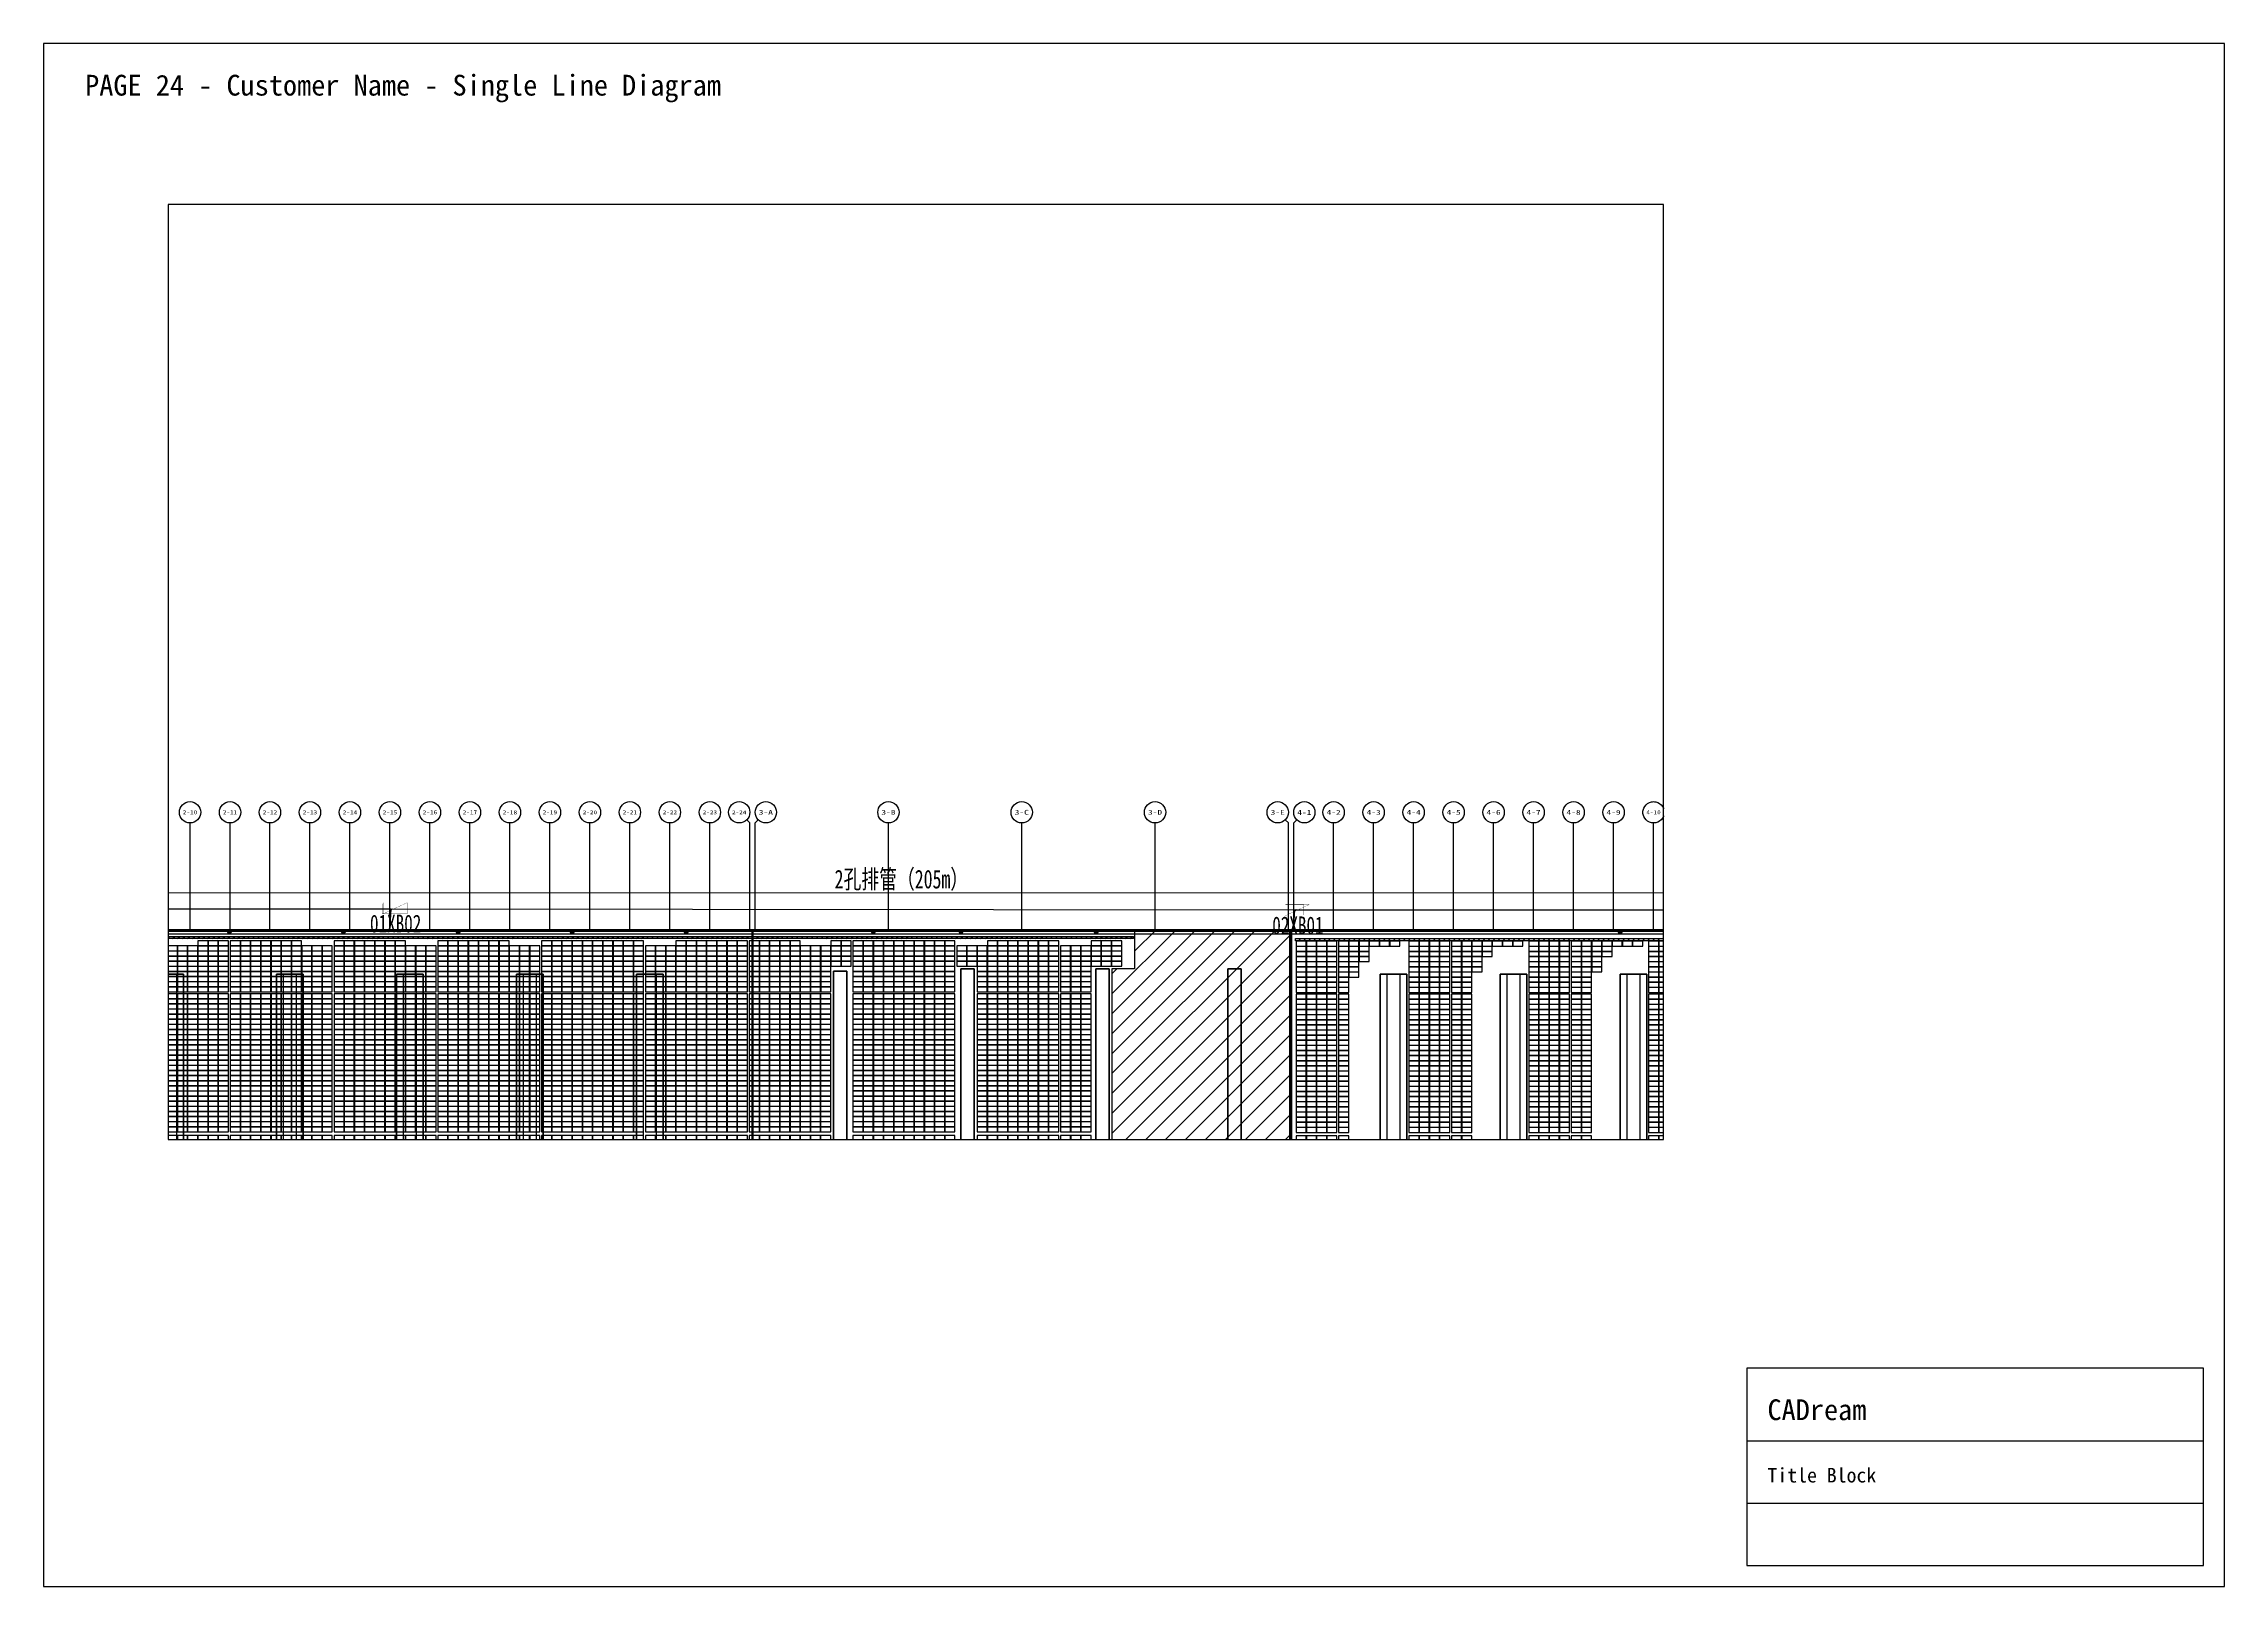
# Paper-space layout 'Layout1' of a CAD drawing. Header units: metres, sheet in millimetres. Extents: x 0 to 420, y 0 to 297.
# The model-space entities are those that its viewports show. They can reach past a viewport. Long polylines and large blocks are cut down to what shows.
import ezdxf
from ezdxf.enums import TextEntityAlignment as Align

# ---------------------------------------------------------------- set-up
doc = ezdxf.new("R2010")
doc.units = ezdxf.units.M
for name, color, linetype in [('AXIS', 3, 'Continuous'), ('AXIS_TEXT', 7, 'Continuous'), ('SHEET_BORDER', 8, 'Continuous'), ('SHEET_TEXT', 5, 'Continuous'), ('SHEET_TITLEBLOCK', 7, 'Continuous'), ('SHEET_VIEWPORT_FRAME', 6, 'Continuous'), ('WALL', 9, 'Continuous'), ('单元区域外轮廓', 7, 'ByLayer'), ('屋脊线', 7, 'ByLayer'), ('接线图文字', 7, 'Continuous'), ('文字', 7, 'Continuous'), ('电缆通道', 7, 'ByLayer'), ('箱变', 7, 'ByLayer'), ('箱逆', 2, 'Continuous'), ('组件', 7, 'ByLayer'), ('运维走道板', 1, 'Continuous'), ('逆变器', 7, 'ByLayer'), ('障碍物', 7, 'ByLayer')]:
    doc.layers.add(name, color=color, linetype=linetype)
doc.styles.add('Albedo', font='gbenor', dxfattribs={"bigfont": 'gbcbig'})
doc.styles.add('COMPLEX', font='COMPLEX')
doc.styles.add('仿宋1250', font='txt', dxfattribs={"width": 0.7071, "height": 1250})
doc.styles.add('宋体', font='txt', dxfattribs={"width": 0.7, "height": 100})

# ---------------------------------------------------------------- blocks, each defined once
blk = doc.blocks.new('CADREAM_TITLEBLOCK_V1')
at = {"layer": 'SHEET_TITLEBLOCK'}
for p, q in [((0, 24), (88, 24)), ((0, 12), (88, 12))]:
    blk.add_line(p, q, dxfattribs=at)
blk.add_lwpolyline([(0, 0), (88, 0), (88, 38), (0, 38)], close=True, dxfattribs=at)
for s, height, p in [('CADream', 4, (4, 28)), ('Title Block', 2.8, (4, 16))]:
    blk.add_text(s, height=height, dxfattribs=at).set_placement(p)
blk = doc.blocks.new('_AXISO')
blk.add_circle((0, 0), 0.5)
at = {"layer": 'AXIS_TEXT', "style": 'COMPLEX', "width": 1.041667}
blk.add_attdef('A', text='', height=0.56, dxfattribs=at).set_placement((-0.25, -0.28), (0.25, -0.28), align=Align.FIT)
blk = doc.blocks.new('DT1')
at = {"layer": 'AXIS', "color": 252, "true_color": 0x939598}
for p, q in [((280360, 2023104), (280360, 2047104)), ((289360, 2023104), (289360, 2047104)), ((298360, 2023104), (298360, 2047104)), ((307360, 2023104), (307360, 2047104)), ((316360, 2023104), (316360, 2047104)), ((325360, 2023104), (325360, 2047104)), ((334360, 2023104), (334360, 2047104)), ((343360, 2023104), (343360, 2047104)), ((352360, 2023104), (352360, 2047104)), ((361360, 2023104), (361360, 2047104)), ((370360, 2023104), (370360, 2047104)), ((379360, 2023104), (379360, 2047104)), ((388360, 2023104), (388360, 2047104)), ((397360, 2023104), (397360, 2047104)), ((405657, 2047807), (406360, 2047104)), ((406360, 2023104), (406360, 2047104)), ((408263, 2047807), (407560, 2047104)), ((407560, 2023104), (407560, 2047104)), ((437560, 2023104), (437560, 2047104)), ((467560, 2023104), (467560, 2047104)), ((497560, 2023104), (497560, 2047104)), ((526857, 2047807), (527560, 2047104)), ((527560, 2023104), (527560, 2047104)), ((529463, 2047807), (528760, 2047104)), ((528760, 2023104), (528760, 2047104)), ((537760, 2023104), (537760, 2047104)), ((546760, 2023104), (546760, 2047104)), ((555760, 2023104), (555760, 2047104)), ((564760, 2023104), (564760, 2047104)), ((573760, 2023104), (573760, 2047104)), ((582760, 2023104), (582760, 2047104)), ((591760, 2023104), (591760, 2047104)), ((600760, 2023104), (600760, 2047104)), ((609760, 2023104), (609760, 2047104))]:
    blk.add_line(p, q, dxfattribs=at)
at = {"layer": 'WALL'}
for p, q in [((1243660, 2023104), (77860, 2023104)), ((1243360, 2022804), (78160, 2022804))]:
    blk.add_line(p, q, dxfattribs=at)
for points in [[(407110, 1865404), (407110, 2022804), (406810, 2022804), (406810, 1865404)], [(528310, 1865404), (528310, 2022804), (528010, 2022804), (528010, 1865404)], [(278860, 1875104), (278860, 2013104), (272860, 2013104), (272860, 1875104)], [(305860, 1875104), (305860, 2013104), (299860, 2013104), (299860, 1875104)], [(332860, 1875104), (332860, 2013104), (326860, 2013104), (326860, 1875104)], [(359860, 1875104), (359860, 2013104), (353860, 2013104), (353860, 1875104)], [(386860, 1875104), (386860, 2013104), (380860, 2013104), (380860, 1875104)], [(554260, 1875104), (554260, 2013104), (548260, 2013104), (548260, 1875104)], [(581260, 1875104), (581260, 2013104), (575260, 2013104), (575260, 1875104)], [(608260, 1875104), (608260, 2013104), (602260, 2013104), (602260, 1875104)]]:
    blk.add_lwpolyline(points, close=True, dxfattribs=at)
for points in [[(406810, 2022104), (198910, 2022104)], [(528010, 2022104), (407110, 2022104)], [(681610, 2022104), (528310, 2022104)], [(277360, 1875104), (277360, 2013104), (274360, 2013104), (274360, 1875104), (277360, 1875104)], [(304360, 1875104), (304360, 2013104), (301360, 2013104), (301360, 1875104), (304360, 1875104)], [(331360, 1875104), (331360, 2013104), (328360, 2013104), (328360, 1875104), (331360, 1875104)], [(358360, 1875104), (358360, 2013104), (355360, 2013104), (355360, 1875104), (358360, 1875104)], [(385360, 1875104), (385360, 2013104), (382360, 2013104), (382360, 1875104), (385360, 1875104)], [(428160, 1948504), (428160, 2013804), (425160, 2013804), (425160, 1948504), (428160, 1948504)], [(456860, 1948504), (456860, 2014304), (453860, 2014304), (453860, 1948504), (456860, 1948504)], [(487260, 1948504), (487260, 2014304), (484260, 2014304), (484260, 1948504), (487260, 1948504)], [(516960, 1948504), (516960, 2014304), (513960, 2014304), (513960, 1948504), (516960, 1948504)], [(552760, 1875104), (552760, 2013104), (549760, 2013104), (549760, 1875104), (552760, 1875104)], [(579760, 1875104), (579760, 2013104), (576760, 2013104), (576760, 1875104), (579760, 1875104)], [(606760, 1875104), (606760, 2013104), (603760, 2013104), (603760, 1875104), (606760, 1875104)]]:
    blk.add_lwpolyline(points, dxfattribs=at)
at = {"layer": 'AXIS', "color": 252, "true_color": 0x939598}
ref = blk.add_blockref('_AXISO', (280360, 2049504), dxfattribs=dict(at, xscale=4800, yscale=4800, zscale=4800))
ref.add_attrib('A', '2-10', dxfattribs={"layer": 'AXIS_TEXT', "height": 906}).set_placement((278742, 2049051), (281978, 2049051), align=Align.FIT)
ref = blk.add_blockref('_AXISO', (289360, 2049504), dxfattribs=dict(at, xscale=4800, yscale=4800, zscale=4800))
ref.add_attrib('A', '2-11', dxfattribs={"layer": 'AXIS_TEXT', "height": 965.5}).set_placement((287751, 2049021), (290969, 2049021), align=Align.FIT)
ref = blk.add_blockref('_AXISO', (298360, 2049504), dxfattribs=dict(at, xscale=4800, yscale=4800, zscale=4800))
ref.add_attrib('A', '2-12', dxfattribs={"layer": 'AXIS_TEXT', "height": 906}).set_placement((296742, 2049051), (299978, 2049051), align=Align.FIT)
ref = blk.add_blockref('_AXISO', (307360, 2049504), dxfattribs=dict(at, xscale=4800, yscale=4800, zscale=4800))
ref.add_attrib('A', '2-13', dxfattribs={"layer": 'AXIS_TEXT', "height": 906}).set_placement((305742, 2049051), (308978, 2049051), align=Align.FIT)
ref = blk.add_blockref('_AXISO', (316360, 2049504), dxfattribs=dict(at, xscale=4800, yscale=4800, zscale=4800))
ref.add_attrib('A', '2-14', dxfattribs={"layer": 'AXIS_TEXT', "height": 884.1}).set_placement((314739, 2049062), (317981, 2049062), align=Align.FIT)
ref = blk.add_blockref('_AXISO', (325360, 2049504), dxfattribs=dict(at, xscale=4800, yscale=4800, zscale=4800))
ref.add_attrib('A', '2-15', dxfattribs={"layer": 'AXIS_TEXT', "height": 906}).set_placement((323742, 2049051), (326978, 2049051), align=Align.FIT)
ref = blk.add_blockref('_AXISO', (334360, 2049504), dxfattribs=dict(at, xscale=4800, yscale=4800, zscale=4800))
ref.add_attrib('A', '2-16', dxfattribs={"layer": 'AXIS_TEXT', "height": 906}).set_placement((332742, 2049051), (335978, 2049051), align=Align.FIT)
ref = blk.add_blockref('_AXISO', (343360, 2049504), dxfattribs=dict(at, xscale=4800, yscale=4800, zscale=4800))
ref.add_attrib('A', '2-17', dxfattribs={"layer": 'AXIS_TEXT', "height": 906}).set_placement((341742, 2049051), (344978, 2049051), align=Align.FIT)
ref = blk.add_blockref('_AXISO', (352360, 2049504), dxfattribs=dict(at, xscale=4800, yscale=4800, zscale=4800))
ref.add_attrib('A', '2-18', dxfattribs={"layer": 'AXIS_TEXT', "height": 906}).set_placement((350742, 2049051), (353978, 2049051), align=Align.FIT)
ref = blk.add_blockref('_AXISO', (361360, 2049504), dxfattribs=dict(at, xscale=4800, yscale=4800, zscale=4800))
ref.add_attrib('A', '2-19', dxfattribs={"layer": 'AXIS_TEXT', "height": 906}).set_placement((359742, 2049051), (362978, 2049051), align=Align.FIT)
ref = blk.add_blockref('_AXISO', (370360, 2049504), dxfattribs=dict(at, xscale=4800, yscale=4800, zscale=4800))
ref.add_attrib('A', '2-20', dxfattribs={"layer": 'AXIS_TEXT', "height": 853.1}).set_placement((368735, 2049077), (371985, 2049077), align=Align.FIT)
ref = blk.add_blockref('_AXISO', (379360, 2049504), dxfattribs=dict(at, xscale=4800, yscale=4800, zscale=4800))
ref.add_attrib('A', '2-21', dxfattribs={"layer": 'AXIS_TEXT', "height": 906}).set_placement((377742, 2049051), (380978, 2049051), align=Align.FIT)
ref = blk.add_blockref('_AXISO', (388360, 2049504), dxfattribs=dict(at, xscale=4800, yscale=4800, zscale=4800))
ref.add_attrib('A', '2-22', dxfattribs={"layer": 'AXIS_TEXT', "height": 853.1}).set_placement((386735, 2049077), (389985, 2049077), align=Align.FIT)
ref = blk.add_blockref('_AXISO', (397360, 2049504), dxfattribs=dict(at, xscale=4800, yscale=4800, zscale=4800))
ref.add_attrib('A', '2-23', dxfattribs={"layer": 'AXIS_TEXT', "height": 853.1}).set_placement((395735, 2049077), (398985, 2049077), align=Align.FIT)
ref = blk.add_blockref('_AXISO', (403960, 2049504), dxfattribs=dict(at, xscale=4800, yscale=4800, zscale=4800))
ref.add_attrib('A', '2-24', dxfattribs={"layer": 'AXIS_TEXT', "height": 833.6}).set_placement((402332, 2049087), (405587, 2049087), align=Align.FIT)
ref = blk.add_blockref('_AXISO', (409960, 2049504), dxfattribs=dict(at, xscale=4800, yscale=4800, zscale=4800))
ref.add_attrib('A', '3-A', dxfattribs={"layer": 'AXIS_TEXT', "height": 1062.5}).set_placement((408366, 2048972), (411554, 2048972), align=Align.FIT)
ref = blk.add_blockref('_AXISO', (437560, 2049504), dxfattribs=dict(at, xscale=4800, yscale=4800, zscale=4800))
ref.add_attrib('A', '3-B', dxfattribs={"layer": 'AXIS_TEXT', "height": 1077.9}).set_placement((435969, 2048965), (439151, 2048965), align=Align.FIT)
ref = blk.add_blockref('_AXISO', (467560, 2049504), dxfattribs=dict(at, xscale=4800, yscale=4800, zscale=4800))
ref.add_attrib('A', '3-C', dxfattribs={"layer": 'AXIS_TEXT', "height": 1110}).set_placement((465974, 2048949), (469146, 2048949), align=Align.FIT)
ref = blk.add_blockref('_AXISO', (497560, 2049504), dxfattribs=dict(at, xscale=4800, yscale=4800, zscale=4800))
ref.add_attrib('A', '3-D', dxfattribs={"layer": 'AXIS_TEXT', "height": 1077.9}).set_placement((495969, 2048965), (499151, 2048965), align=Align.FIT)
ref = blk.add_blockref('_AXISO', (525160, 2049504), dxfattribs=dict(at, xscale=4800, yscale=4800, zscale=4800))
ref.add_attrib('A', '3-E', dxfattribs={"layer": 'AXIS_TEXT', "height": 1093.7}).set_placement((523571, 2048957), (526748, 2048957), align=Align.FIT)
ref = blk.add_blockref('_AXISO', (531160, 2049504), dxfattribs=dict(at, xscale=4800, yscale=4800, zscale=4800))
ref.add_attrib('A', '4-1', dxfattribs={"layer": 'AXIS_TEXT', "height": 1179.8}).set_placement((529587, 2048914), (532733, 2048914), align=Align.FIT)
ref = blk.add_blockref('_AXISO', (537760, 2049504), dxfattribs=dict(at, xscale=4800, yscale=4800, zscale=4800))
ref.add_attrib('A', '4-2', dxfattribs={"layer": 'AXIS_TEXT', "height": 1093.7}).set_placement((536171, 2048957), (539348, 2048957), align=Align.FIT)
ref = blk.add_blockref('_AXISO', (546760, 2049504), dxfattribs=dict(at, xscale=4800, yscale=4800, zscale=4800))
ref.add_attrib('A', '4-3', dxfattribs={"layer": 'AXIS_TEXT', "height": 1093.7}).set_placement((545171, 2048957), (548348, 2048957), align=Align.FIT)
ref = blk.add_blockref('_AXISO', (555760, 2049504), dxfattribs=dict(at, xscale=4800, yscale=4800, zscale=4800))
ref.add_attrib('A', '4-4', dxfattribs={"layer": 'AXIS_TEXT', "height": 1062.5}).set_placement((554166, 2048972), (557354, 2048972), align=Align.FIT)
ref = blk.add_blockref('_AXISO', (564760, 2049504), dxfattribs=dict(at, xscale=4800, yscale=4800, zscale=4800))
ref.add_attrib('A', '4-5', dxfattribs={"layer": 'AXIS_TEXT', "height": 1093.7}).set_placement((563171, 2048957), (566348, 2048957), align=Align.FIT)
ref = blk.add_blockref('_AXISO', (573760, 2049504), dxfattribs=dict(at, xscale=4800, yscale=4800, zscale=4800))
ref.add_attrib('A', '4-6', dxfattribs={"layer": 'AXIS_TEXT', "height": 1093.7}).set_placement((572171, 2048957), (575348, 2048957), align=Align.FIT)
ref = blk.add_blockref('_AXISO', (582760, 2049504), dxfattribs=dict(at, xscale=4800, yscale=4800, zscale=4800))
ref.add_attrib('A', '4-7', dxfattribs={"layer": 'AXIS_TEXT', "height": 1093.7}).set_placement((581171, 2048957), (584348, 2048957), align=Align.FIT)
ref = blk.add_blockref('_AXISO', (591760, 2049504), dxfattribs=dict(at, xscale=4800, yscale=4800, zscale=4800))
ref.add_attrib('A', '4-8', dxfattribs={"layer": 'AXIS_TEXT', "height": 1093.7}).set_placement((590171, 2048957), (593348, 2048957), align=Align.FIT)
ref = blk.add_blockref('_AXISO', (600760, 2049504), dxfattribs=dict(at, xscale=4800, yscale=4800, zscale=4800))
ref.add_attrib('A', '4-9', dxfattribs={"layer": 'AXIS_TEXT', "height": 1093.7}).set_placement((599171, 2048957), (602348, 2048957), align=Align.FIT)
ref = blk.add_blockref('_AXISO', (609760, 2049504), dxfattribs=dict(at, xscale=4800, yscale=4800, zscale=4800))
ref.add_attrib('A', '4-10', dxfattribs={"layer": 'AXIS_TEXT', "height": 894.9}).set_placement((608141, 2049056), (611379, 2049056), align=Align.FIT)
blk = doc.blocks.new('*U582')
at = {"layer": '单元区域外轮廓', "color": 2}
blk.add_polyline3d([(582600, -78700, 12000), (-582600, -78700, 12000), (-582600, 78700, 12000), (582600, 78700, 12000)], close=True, dxfattribs=at)
at = {"flags": 1}
for tag in ['unit_id', 'unit_name', 'parapet_height', 'ground_elevation', 'is_enable_parapet']:
    blk.add_attdef(tag, (0, 0), '', height=2.5, dxfattribs=at)
blk = doc.blocks.new('*U583')
at = {"layer": '屋脊线', "color": 30}
blk.add_line((582600, 78700, 12000), (-582600, 78700, 12000), dxfattribs=at)
at = {"flags": 1}
for tag in ['unit_id', 'unit_name']:
    blk.add_attdef(tag, (0, 0), '', height=2.5, dxfattribs=at)
blk = doc.blocks.new('*U586')
at = {"color": 0}
blk.add_polyline3d([(0, 0, 0), (-228, 0, 0), (-228, -113, 6), (0, -113, 6)], close=True, dxfattribs=at)
at = {"flags": 1}
for tag in ['silicon-material', 'panel-length', 'panel-width', 'panel-height', 'mounting-hole-spacing1', 'mounting-hole-spacing2', 'userid', 'module-material', 'theme', 'name', 'vmpo', 'voco', 'pmax', 'company-name', 'note', 'id', 'impo', 'isco']:
    blk.add_attdef(tag, (0, 0), '', height=2.5, dxfattribs=at)
blk = doc.blocks.new('*U587')
at = {"layer": '组件', "color": 190}
for p in [(-38554, 7651, 1221), (-38554, 7535, 1227), (-38554, 7420, 1233), (-38324, 7535, 1227), (-38324, 7420, 1233), (-38094, 7535, 1227), (-38094, 7420, 1233), (-37865, 7535, 1227), (-37865, 7420, 1233), (-37635, 7651, 1221), (-37635, 7535, 1227), (-37635, 7420, 1233), (-38554, 7305, 1239), (-38554, 7190, 1245), (-38554, 7074, 1250), (-38554, 6959, 1256), (-38324, 7305, 1239), (-38324, 7190, 1245), (-38324, 7074, 1250), (-38324, 6959, 1256), (-38094, 7305, 1239), (-38094, 7190, 1245), (-38094, 7074, 1250), (-38094, 6959, 1256), (-37865, 7305, 1239), (-37865, 7190, 1245), (-37865, 7074, 1250), (-37865, 6959, 1256), (-37635, 7305, 1239), (-37635, 7190, 1245), (-37635, 7074, 1250), (-37635, 6959, 1256), (-37405, 7074, 1250), (-37405, 6959, 1256), (-38554, 6844, 1262), (-38554, 6729, 1268), (-38554, 6613, 1274), (-38554, 6460, 1282), (-38324, 6844, 1262), (-38324, 6729, 1268), (-38324, 6613, 1274), (-38324, 6460, 1282), (-38094, 6844, 1262), (-38094, 6729, 1268), (-38094, 6613, 1274), (-38094, 6460, 1282), (-37865, 6844, 1262), (-37865, 6729, 1268), (-37865, 6613, 1274), (-37865, 6460, 1282), (-37635, 6844, 1262), (-37635, 6729, 1268), (-37635, 6613, 1274), (-37635, 6460, 1282), (-37405, 6844, 1262), (-37405, 6729, 1268), (-37405, 6613, 1274), (-38554, 6345, 1288), (-38554, 6230, 1293), (-38554, 6114, 1299), (-38554, 5999, 1305), (-38324, 6345, 1288), (-38324, 6230, 1293), (-38324, 6114, 1299), (-38324, 5999, 1305), (-38094, 6345, 1288), (-38094, 6230, 1293), (-38094, 6114, 1299), (-38094, 5999, 1305), (-37865, 6345, 1288), (-37865, 6230, 1293), (-37865, 6114, 1299), (-37865, 5999, 1305), (-37635, 6345, 1288), (-37635, 6230, 1293), (-37635, 6114, 1299), (-37635, 5999, 1305), (-38554, 5884, 1311), (-38554, 5769, 1317), (-38554, 5653, 1323), (-38554, 5538, 1329), (-38554, 5423, 1334), (-38324, 5884, 1311), (-38324, 5769, 1317), (-38324, 5653, 1323), (-38324, 5538, 1329), (-38324, 5423, 1334), (-38094, 5884, 1311), (-38094, 5769, 1317), (-38094, 5653, 1323), (-38094, 5538, 1329), (-38094, 5423, 1334), (-37865, 5884, 1311), (-37865, 5769, 1317), (-37865, 5653, 1323), (-37865, 5538, 1329), (-37865, 5423, 1334), (-37635, 5884, 1311), (-37635, 5769, 1317), (-37635, 5653, 1323), (-37635, 5538, 1329), (-37635, 5423, 1334), (-38554, 5308, 1340), (-38554, 5192, 1346), (-38554, 5077, 1352), (-38554, 4962, 1358), (-38324, 5308, 1340), (-38324, 5192, 1346), (-38324, 5077, 1352), (-38324, 4962, 1358), (-38094, 5308, 1340), (-38094, 5192, 1346), (-38094, 5077, 1352), (-38094, 4962, 1358), (-37865, 5308, 1340), (-37865, 5192, 1346), (-37865, 5077, 1352), (-37865, 4962, 1358), (-37635, 5308, 1340), (-37635, 5192, 1346), (-37635, 5077, 1352), (-37635, 4962, 1358), (-38554, 4847, 1364), (-38554, 4731, 1370), (-38554, 4616, 1375), (-38554, 4501, 1381), (-38324, 4847, 1364), (-38324, 4731, 1370), (-38324, 4616, 1375), (-38324, 4501, 1381), (-38094, 4847, 1364), (-38094, 4731, 1370), (-38094, 4616, 1375), (-38094, 4501, 1381), (-37865, 4847, 1364), (-37865, 4731, 1370), (-37865, 4616, 1375), (-37865, 4501, 1381), (-37635, 4847, 1364), (-37635, 4731, 1370), (-37635, 4616, 1375), (-37635, 4501, 1381), (-38554, 4386, 1387), (-38554, 4270, 1393), (-38554, 4155, 1399), (-38554, 4040, 1405), (-38324, 4386, 1387), (-38324, 4270, 1393), (-38324, 4155, 1399), (-38324, 4040, 1405), (-38094, 4386, 1387), (-38094, 4270, 1393), (-38094, 4155, 1399), (-38094, 4040, 1405), (-37865, 4386, 1387), (-37865, 4270, 1393), (-37865, 4155, 1399), (-37865, 4040, 1405), (-37635, 4386, 1387), (-37635, 4270, 1393), (-37635, 4155, 1399), (-37635, 4040, 1405), (-38554, 3925, 1411), (-38554, 3809, 1416), (-38554, 3694, 1422), (-38554, 3579, 1428), (-38554, 3464, 1434), (-38324, 3925, 1411), (-38324, 3809, 1416), (-38324, 3694, 1422), (-38324, 3579, 1428), (-38324, 3464, 1434), (-38094, 3925, 1411), (-38094, 3809, 1416), (-38094, 3694, 1422), (-38094, 3579, 1428), (-38094, 3464, 1434), (-37865, 3925, 1411), (-37865, 3809, 1416), (-37865, 3694, 1422), (-37865, 3579, 1428), (-37865, 3464, 1434), (-37635, 3925, 1411), (-37635, 3809, 1416), (-37635, 3694, 1422), (-37635, 3579, 1428), (-37635, 3464, 1434), (-38554, 3270, 1444), (-38554, 3155, 1450), (-38554, 3040, 1455), (-38324, 3270, 1444), (-38324, 3155, 1450), (-38324, 3040, 1455), (-38094, 3270, 1444), (-38094, 3155, 1450), (-38094, 3040, 1455), (-37865, 3270, 1444), (-37865, 3155, 1450), (-37865, 3040, 1455), (-37635, 3270, 1444), (-37635, 3155, 1450), (-37635, 3040, 1455)]:
    blk.add_blockref('*U586', p, dxfattribs=at)
at = {"layer": '组件', "color": 32}
for p in [(-37405, 7651, 1221), (-37405, 7535, 1227), (-37405, 7420, 1233), (-37175, 7651, 1221), (-37175, 7535, 1227), (-37175, 7420, 1233), (-36907, 7651, 1221), (-36907, 7535, 1227), (-36907, 7420, 1233), (-36678, 7651, 1221), (-36678, 7535, 1227), (-36678, 7420, 1233), (-36448, 7651, 1221), (-36448, 7535, 1227), (-36448, 7420, 1233), (-36218, 7651, 1221), (-36218, 7535, 1227), (-36218, 7420, 1233), (-35988, 7651, 1221), (-35988, 7535, 1227), (-35988, 7420, 1233), (-35758, 7651, 1221), (-35758, 7535, 1227), (-35758, 7420, 1233), (-35529, 7651, 1221), (-35529, 7535, 1227), (-35529, 7420, 1233), (-35299, 7535, 1227), (-35299, 7420, 1233), (-35069, 7535, 1227), (-35069, 7420, 1233), (-34839, 7535, 1227), (-34839, 7420, 1233), (-37405, 7305, 1239), (-37405, 7190, 1245), (-37175, 7305, 1239), (-37175, 7190, 1245), (-37175, 7074, 1250), (-37175, 6959, 1256), (-36907, 7305, 1239), (-36907, 7190, 1245), (-36907, 7074, 1250), (-36907, 6959, 1256), (-36678, 7305, 1239), (-36678, 7190, 1245), (-36678, 7074, 1250), (-36678, 6959, 1256), (-36448, 7305, 1239), (-36448, 7190, 1245), (-36448, 7074, 1250), (-36448, 6959, 1256), (-36218, 7305, 1239), (-36218, 7190, 1245), (-36218, 7074, 1250), (-36218, 6959, 1256), (-35988, 7305, 1239), (-35988, 7190, 1245), (-35988, 7074, 1250), (-35988, 6959, 1256), (-35758, 7305, 1239), (-35758, 7190, 1245), (-35758, 7074, 1250), (-35758, 6959, 1256), (-35529, 7305, 1239), (-35529, 7190, 1245), (-35529, 7074, 1250), (-35529, 6959, 1256), (-35299, 7305, 1239), (-35299, 7190, 1245), (-35299, 7074, 1250), (-35299, 6959, 1256), (-35069, 7305, 1239), (-35069, 7190, 1245), (-35069, 7074, 1250), (-35069, 6959, 1256), (-34839, 7305, 1239), (-34839, 7190, 1245), (-34839, 7074, 1250), (-37405, 6460, 1282), (-37175, 6844, 1262), (-37175, 6729, 1268), (-37175, 6613, 1274), (-37175, 6460, 1282), (-36907, 6844, 1262), (-36907, 6729, 1268), (-36907, 6613, 1274), (-36907, 6460, 1282), (-36678, 6844, 1262), (-36678, 6729, 1268), (-36678, 6613, 1274), (-36678, 6460, 1282), (-36448, 6844, 1262), (-36448, 6729, 1268), (-36448, 6613, 1274), (-36448, 6460, 1282), (-36218, 6844, 1262), (-36218, 6729, 1268), (-36218, 6613, 1274), (-36218, 6460, 1282), (-35988, 6844, 1262), (-35988, 6729, 1268), (-35988, 6613, 1274), (-35988, 6460, 1282), (-35758, 6844, 1262), (-35758, 6729, 1268), (-35758, 6613, 1274), (-35758, 6460, 1282), (-35529, 6844, 1262), (-35529, 6729, 1268), (-35529, 6613, 1274), (-35529, 6460, 1282), (-35299, 6844, 1262), (-35299, 6729, 1268), (-35299, 6613, 1274), (-35299, 6460, 1282), (-35069, 6844, 1262), (-35069, 6729, 1268), (-35069, 6613, 1274), (-35069, 6460, 1282), (-37405, 6345, 1288), (-37405, 6230, 1293), (-37405, 6114, 1299), (-37405, 5999, 1305), (-37175, 6345, 1288), (-37175, 6230, 1293), (-37175, 6114, 1299), (-37175, 5999, 1305), (-36907, 6345, 1288), (-36907, 6230, 1293), (-36907, 6114, 1299), (-36907, 5999, 1305), (-36678, 6345, 1288), (-36678, 6230, 1293), (-36678, 6114, 1299), (-36678, 5999, 1305), (-36448, 6345, 1288), (-36448, 6230, 1293), (-36448, 6114, 1299), (-36448, 5999, 1305), (-36218, 6345, 1288), (-36218, 6230, 1293), (-36218, 6114, 1299), (-36218, 5999, 1305), (-35988, 6345, 1288), (-35988, 6230, 1293), (-35988, 6114, 1299), (-35988, 5999, 1305), (-35758, 6345, 1288), (-35758, 6230, 1293), (-35758, 6114, 1299), (-35758, 5999, 1305), (-35529, 6345, 1288), (-35529, 6230, 1293), (-35529, 6114, 1299), (-35529, 5999, 1305), (-35299, 6345, 1288), (-35299, 6230, 1293), (-35299, 6114, 1299), (-35299, 5999, 1305), (-35069, 6345, 1288), (-35069, 6230, 1293), (-35069, 6114, 1299), (-35069, 5999, 1305), (-37405, 5884, 1311), (-37405, 5769, 1317), (-37405, 5653, 1323), (-37405, 5538, 1329), (-37405, 5423, 1334), (-37175, 5884, 1311), (-37175, 5769, 1317), (-37175, 5653, 1323), (-37175, 5538, 1329), (-37175, 5423, 1334), (-36907, 5884, 1311), (-36907, 5769, 1317), (-36907, 5653, 1323), (-36907, 5538, 1329), (-36907, 5423, 1334), (-36678, 5884, 1311), (-36678, 5769, 1317), (-36678, 5653, 1323), (-36678, 5538, 1329), (-36678, 5423, 1334), (-36448, 5884, 1311), (-36448, 5769, 1317), (-36448, 5653, 1323), (-36448, 5538, 1329), (-36448, 5423, 1334), (-36218, 5884, 1311), (-36218, 5769, 1317), (-36218, 5653, 1323), (-36218, 5538, 1329), (-36218, 5423, 1334), (-35988, 5884, 1311), (-35988, 5769, 1317), (-35988, 5653, 1323), (-35988, 5538, 1329), (-35988, 5423, 1334), (-35758, 5884, 1311), (-35758, 5769, 1317), (-35758, 5653, 1323), (-35758, 5538, 1329), (-35758, 5423, 1334), (-35529, 5884, 1311), (-35529, 5769, 1317), (-35529, 5653, 1323), (-35529, 5538, 1329), (-35529, 5423, 1334), (-35299, 5884, 1311), (-35299, 5769, 1317), (-35299, 5653, 1323), (-35299, 5538, 1329), (-35299, 5423, 1334), (-35069, 5884, 1311), (-35069, 5769, 1317), (-35069, 5653, 1323), (-35069, 5538, 1329), (-35069, 5423, 1334), (-37405, 5308, 1340), (-37405, 5192, 1346), (-37405, 5077, 1352), (-37405, 4962, 1358), (-37175, 5308, 1340), (-37175, 5192, 1346), (-37175, 5077, 1352), (-37175, 4962, 1358), (-36907, 5308, 1340), (-36907, 5192, 1346), (-36907, 5077, 1352), (-36907, 4962, 1358), (-36678, 5308, 1340), (-36678, 5192, 1346), (-36678, 5077, 1352), (-36678, 4962, 1358), (-36448, 5308, 1340), (-36448, 5192, 1346), (-36448, 5077, 1352), (-36448, 4962, 1358), (-36218, 5308, 1340), (-36218, 5192, 1346), (-36218, 5077, 1352), (-36218, 4962, 1358), (-35988, 5308, 1340), (-35988, 5192, 1346), (-35988, 5077, 1352), (-35988, 4962, 1358), (-35758, 5308, 1340), (-35758, 5192, 1346), (-35758, 5077, 1352), (-35758, 4962, 1358), (-35529, 5308, 1340), (-35529, 5192, 1346), (-35529, 5077, 1352), (-35529, 4962, 1358), (-35299, 5308, 1340), (-35299, 5192, 1346), (-35299, 5077, 1352), (-35299, 4962, 1358), (-35069, 5308, 1340), (-35069, 5192, 1346), (-35069, 5077, 1352), (-35069, 4962, 1358), (-37405, 4847, 1364), (-37405, 4731, 1370), (-37405, 4616, 1375), (-37405, 4501, 1381), (-37175, 4847, 1364), (-37175, 4731, 1370), (-37175, 4616, 1375), (-37175, 4501, 1381), (-36907, 4847, 1364), (-36907, 4731, 1370), (-36907, 4616, 1375), (-36907, 4501, 1381), (-36678, 4847, 1364), (-36678, 4731, 1370), (-36678, 4616, 1375), (-36678, 4501, 1381), (-36448, 4847, 1364), (-36448, 4731, 1370), (-36448, 4616, 1375), (-36448, 4501, 1381), (-36218, 4847, 1364), (-36218, 4731, 1370), (-36218, 4616, 1375), (-36218, 4501, 1381), (-35988, 4847, 1364), (-35988, 4731, 1370), (-35988, 4616, 1375), (-35988, 4501, 1381), (-35758, 4847, 1364), (-35758, 4731, 1370), (-35758, 4616, 1375), (-35758, 4501, 1381), (-35529, 4847, 1364), (-35529, 4731, 1370), (-35529, 4616, 1375), (-35529, 4501, 1381), (-35299, 4847, 1364), (-35299, 4731, 1370), (-35299, 4616, 1375), (-35299, 4501, 1381), (-35069, 4847, 1364), (-35069, 4731, 1370), (-35069, 4616, 1375), (-35069, 4501, 1381), (-37405, 4386, 1387), (-37405, 4270, 1393), (-37405, 4155, 1399), (-37405, 4040, 1405), (-37175, 4386, 1387), (-37175, 4270, 1393), (-37175, 4155, 1399), (-37175, 4040, 1405), (-36907, 4386, 1387), (-36907, 4270, 1393), (-36907, 4155, 1399), (-36907, 4040, 1405), (-36678, 4386, 1387), (-36678, 4270, 1393), (-36678, 4155, 1399), (-36678, 4040, 1405), (-36448, 4386, 1387), (-36448, 4270, 1393), (-36448, 4155, 1399), (-36448, 4040, 1405), (-36218, 4386, 1387), (-36218, 4270, 1393), (-36218, 4155, 1399), (-36218, 4040, 1405), (-35988, 4386, 1387), (-35988, 4270, 1393), (-35988, 4155, 1399), (-35988, 4040, 1405), (-35758, 4386, 1387), (-35758, 4270, 1393), (-35758, 4155, 1399), (-35758, 4040, 1405), (-35529, 4386, 1387), (-35529, 4270, 1393), (-35529, 4155, 1399), (-35529, 4040, 1405), (-35299, 4386, 1387), (-35299, 4270, 1393), (-35299, 4155, 1399), (-35299, 4040, 1405), (-35069, 4386, 1387), (-35069, 4270, 1393), (-35069, 4155, 1399), (-35069, 4040, 1405), (-37405, 3925, 1411), (-37405, 3809, 1416), (-37405, 3694, 1422), (-37405, 3579, 1428), (-37405, 3464, 1434), (-37175, 3925, 1411), (-37175, 3809, 1416), (-37175, 3694, 1422), (-37175, 3579, 1428), (-37175, 3464, 1434), (-36907, 3925, 1411), (-36907, 3809, 1416), (-36907, 3694, 1422), (-36907, 3579, 1428), (-36907, 3464, 1434), (-36678, 3925, 1411), (-36678, 3809, 1416), (-36678, 3694, 1422), (-36678, 3579, 1428), (-36678, 3464, 1434), (-36448, 3925, 1411), (-36448, 3809, 1416), (-36448, 3694, 1422), (-36448, 3579, 1428), (-36448, 3464, 1434), (-36218, 3925, 1411), (-36218, 3809, 1416), (-36218, 3694, 1422), (-36218, 3579, 1428), (-36218, 3464, 1434), (-35988, 3925, 1411), (-35988, 3809, 1416), (-35988, 3694, 1422), (-35988, 3579, 1428), (-35988, 3464, 1434), (-35758, 3925, 1411), (-35758, 3809, 1416), (-35758, 3694, 1422), (-35758, 3579, 1428), (-35758, 3464, 1434), (-35529, 3925, 1411), (-35529, 3809, 1416), (-35529, 3694, 1422), (-35529, 3579, 1428), (-35529, 3464, 1434), (-35299, 3925, 1411), (-35299, 3809, 1416), (-35299, 3694, 1422), (-35299, 3579, 1428), (-35299, 3464, 1434), (-35069, 3925, 1411), (-35069, 3809, 1416), (-35069, 3694, 1422), (-35069, 3579, 1428), (-35069, 3464, 1434), (-37405, 3270, 1444), (-37405, 3155, 1450), (-37405, 3040, 1455), (-37175, 3270, 1444), (-37175, 3155, 1450), (-37175, 3040, 1455), (-36907, 3270, 1444), (-36907, 3155, 1450), (-36907, 3040, 1455), (-36678, 3270, 1444), (-36678, 3155, 1450), (-36678, 3040, 1455), (-36448, 3270, 1444), (-36448, 3155, 1450), (-36448, 3040, 1455), (-36218, 3270, 1444), (-36218, 3155, 1450), (-36218, 3040, 1455), (-35988, 3270, 1444), (-35988, 3155, 1450), (-35988, 3040, 1455), (-35758, 3270, 1444), (-35758, 3155, 1450), (-35758, 3040, 1455), (-35529, 3270, 1444), (-35529, 3155, 1450), (-35529, 3040, 1455), (-35299, 3270, 1444), (-35299, 3155, 1450), (-35299, 3040, 1455), (-35069, 3270, 1444), (-35069, 3155, 1450), (-35069, 3040, 1455)]:
    blk.add_blockref('*U586', p, dxfattribs=at)
at = {"layer": '组件', "color": 230}
for p in [(-34571, 7651, 1221), (-34571, 7535, 1227), (-34571, 7420, 1233), (-34342, 7651, 1221), (-34342, 7535, 1227), (-34342, 7420, 1233), (-34112, 7651, 1221), (-34112, 7535, 1227), (-34112, 7420, 1233), (-33882, 7651, 1221), (-33882, 7535, 1227), (-33882, 7420, 1233), (-33652, 7651, 1221), (-33652, 7535, 1227), (-33652, 7420, 1233), (-33422, 7651, 1221), (-33422, 7535, 1227), (-33422, 7420, 1233), (-33193, 7651, 1221), (-33193, 7535, 1227), (-33193, 7420, 1233), (-32963, 7535, 1227), (-32963, 7420, 1233), (-32733, 7535, 1227), (-32733, 7420, 1233), (-32503, 7535, 1227), (-32503, 7420, 1233), (-34839, 6959, 1256), (-34571, 7305, 1239), (-34571, 7190, 1245), (-34571, 7074, 1250), (-34571, 6959, 1256), (-34342, 7305, 1239), (-34342, 7190, 1245), (-34342, 7074, 1250), (-34342, 6959, 1256), (-34112, 7305, 1239), (-34112, 7190, 1245), (-34112, 7074, 1250), (-34112, 6959, 1256), (-33882, 7305, 1239), (-33882, 7190, 1245), (-33882, 7074, 1250), (-33882, 6959, 1256), (-33652, 7305, 1239), (-33652, 7190, 1245), (-33652, 7074, 1250), (-33652, 6959, 1256), (-33422, 7305, 1239), (-33422, 7190, 1245), (-33422, 7074, 1250), (-33422, 6959, 1256), (-33193, 7305, 1239), (-33193, 7190, 1245), (-33193, 7074, 1250), (-33193, 6959, 1256), (-32963, 7305, 1239), (-32963, 7190, 1245), (-32963, 7074, 1250), (-32963, 6959, 1256), (-32733, 7305, 1239), (-32733, 7190, 1245), (-32733, 7074, 1250), (-32733, 6959, 1256), (-32503, 7305, 1239), (-32503, 7190, 1245), (-32503, 7074, 1250), (-32503, 6959, 1256), (-32235, 7305, 1239), (-32235, 7190, 1245), (-32235, 7074, 1250), (-32235, 6959, 1256), (-34839, 6844, 1262), (-34839, 6729, 1268), (-34839, 6613, 1274), (-34839, 6460, 1282), (-34571, 6844, 1262), (-34571, 6729, 1268), (-34571, 6613, 1274), (-34571, 6460, 1282), (-34342, 6844, 1262), (-34342, 6729, 1268), (-34342, 6613, 1274), (-34342, 6460, 1282), (-34112, 6844, 1262), (-34112, 6729, 1268), (-34112, 6613, 1274), (-34112, 6460, 1282), (-33882, 6844, 1262), (-33882, 6729, 1268), (-33882, 6613, 1274), (-33882, 6460, 1282), (-33652, 6844, 1262), (-33652, 6729, 1268), (-33652, 6613, 1274), (-33652, 6460, 1282), (-33422, 6844, 1262), (-33422, 6729, 1268), (-33422, 6613, 1274), (-33422, 6460, 1282), (-33193, 6844, 1262), (-33193, 6729, 1268), (-33193, 6613, 1274), (-33193, 6460, 1282), (-32963, 6844, 1262), (-32963, 6729, 1268), (-32963, 6613, 1274), (-32963, 6460, 1282), (-32733, 6844, 1262), (-32733, 6729, 1268), (-32733, 6613, 1274), (-32733, 6460, 1282), (-32503, 6844, 1262), (-32503, 6729, 1268), (-32503, 6613, 1274), (-32503, 6460, 1282), (-32235, 6844, 1262), (-32235, 6729, 1268), (-32235, 6613, 1274), (-34839, 6345, 1288), (-34839, 6230, 1293), (-34839, 6114, 1299), (-34839, 5999, 1305), (-34571, 6345, 1288), (-34571, 6230, 1293), (-34571, 6114, 1299), (-34571, 5999, 1305), (-34342, 6345, 1288), (-34342, 6230, 1293), (-34342, 6114, 1299), (-34342, 5999, 1305), (-34112, 6345, 1288), (-34112, 6230, 1293), (-34112, 6114, 1299), (-34112, 5999, 1305), (-33882, 6345, 1288), (-33882, 6230, 1293), (-33882, 6114, 1299), (-33882, 5999, 1305), (-33652, 6345, 1288), (-33652, 6230, 1293), (-33652, 6114, 1299), (-33652, 5999, 1305), (-33422, 6345, 1288), (-33422, 6230, 1293), (-33422, 6114, 1299), (-33422, 5999, 1305), (-33193, 6345, 1288), (-33193, 6230, 1293), (-33193, 6114, 1299), (-33193, 5999, 1305), (-32963, 6345, 1288), (-32963, 6230, 1293), (-32963, 6114, 1299), (-32963, 5999, 1305), (-32733, 6345, 1288), (-32733, 6230, 1293), (-32733, 6114, 1299), (-32733, 5999, 1305), (-32503, 6345, 1288), (-32503, 6230, 1293), (-32503, 6114, 1299), (-32503, 5999, 1305), (-34839, 5884, 1311), (-34839, 5769, 1317), (-34839, 5653, 1323), (-34839, 5538, 1329), (-34839, 5423, 1334), (-34571, 5884, 1311), (-34571, 5769, 1317), (-34571, 5653, 1323), (-34571, 5538, 1329), (-34571, 5423, 1334), (-34342, 5884, 1311), (-34342, 5769, 1317), (-34342, 5653, 1323), (-34342, 5538, 1329), (-34342, 5423, 1334), (-34112, 5884, 1311), (-34112, 5769, 1317), (-34112, 5653, 1323), (-34112, 5538, 1329), (-34112, 5423, 1334), (-33882, 5884, 1311), (-33882, 5769, 1317), (-33882, 5653, 1323), (-33882, 5538, 1329), (-33882, 5423, 1334), (-33652, 5884, 1311), (-33652, 5769, 1317), (-33652, 5653, 1323), (-33652, 5538, 1329), (-33652, 5423, 1334), (-33422, 5884, 1311), (-33422, 5769, 1317), (-33422, 5653, 1323), (-33422, 5538, 1329), (-33422, 5423, 1334), (-33193, 5884, 1311), (-33193, 5769, 1317), (-33193, 5653, 1323), (-33193, 5538, 1329), (-33193, 5423, 1334), (-32963, 5884, 1311), (-32963, 5769, 1317), (-32963, 5653, 1323), (-32963, 5538, 1329), (-32963, 5423, 1334), (-32733, 5884, 1311), (-32733, 5769, 1317), (-32733, 5653, 1323), (-32733, 5538, 1329), (-32733, 5423, 1334), (-32503, 5884, 1311), (-32503, 5769, 1317), (-32503, 5653, 1323), (-32503, 5538, 1329), (-32503, 5423, 1334), (-34839, 5308, 1340), (-34839, 5192, 1346), (-34839, 5077, 1352), (-34839, 4962, 1358), (-34571, 5308, 1340), (-34571, 5192, 1346), (-34571, 5077, 1352), (-34571, 4962, 1358), (-34342, 5308, 1340), (-34342, 5192, 1346), (-34342, 5077, 1352), (-34342, 4962, 1358), (-34112, 5308, 1340), (-34112, 5192, 1346), (-34112, 5077, 1352), (-34112, 4962, 1358), (-33882, 5308, 1340), (-33882, 5192, 1346), (-33882, 5077, 1352), (-33882, 4962, 1358), (-33652, 5308, 1340), (-33652, 5192, 1346), (-33652, 5077, 1352), (-33652, 4962, 1358), (-33422, 5308, 1340), (-33422, 5192, 1346), (-33422, 5077, 1352), (-33422, 4962, 1358), (-33193, 5308, 1340), (-33193, 5192, 1346), (-33193, 5077, 1352), (-33193, 4962, 1358), (-32963, 5308, 1340), (-32963, 5192, 1346), (-32963, 5077, 1352), (-32963, 4962, 1358), (-32733, 5308, 1340), (-32733, 5192, 1346), (-32733, 5077, 1352), (-32733, 4962, 1358), (-32503, 5308, 1340), (-32503, 5192, 1346), (-32503, 5077, 1352), (-32503, 4962, 1358), (-34839, 4847, 1364), (-34839, 4731, 1370), (-34839, 4616, 1375), (-34839, 4501, 1381), (-34571, 4847, 1364), (-34571, 4731, 1370), (-34571, 4616, 1375), (-34571, 4501, 1381), (-34342, 4847, 1364), (-34342, 4731, 1370), (-34342, 4616, 1375), (-34342, 4501, 1381), (-34112, 4847, 1364), (-34112, 4731, 1370), (-34112, 4616, 1375), (-34112, 4501, 1381), (-33882, 4847, 1364), (-33882, 4731, 1370), (-33882, 4616, 1375), (-33882, 4501, 1381), (-33652, 4847, 1364), (-33652, 4731, 1370), (-33652, 4616, 1375), (-33652, 4501, 1381), (-33422, 4847, 1364), (-33422, 4731, 1370), (-33422, 4616, 1375), (-33422, 4501, 1381), (-33193, 4847, 1364), (-33193, 4731, 1370), (-33193, 4616, 1375), (-33193, 4501, 1381), (-32963, 4847, 1364), (-32963, 4731, 1370), (-32963, 4616, 1375), (-32963, 4501, 1381), (-32733, 4847, 1364), (-32733, 4731, 1370), (-32733, 4616, 1375), (-32733, 4501, 1381), (-32503, 4847, 1364), (-32503, 4731, 1370), (-32503, 4616, 1375), (-32503, 4501, 1381), (-34839, 4386, 1387), (-34839, 4270, 1393), (-34839, 4155, 1399), (-34839, 4040, 1405), (-34571, 4386, 1387), (-34571, 4270, 1393), (-34571, 4155, 1399), (-34571, 4040, 1405), (-34342, 4386, 1387), (-34342, 4270, 1393), (-34342, 4155, 1399), (-34342, 4040, 1405), (-34112, 4386, 1387), (-34112, 4270, 1393), (-34112, 4155, 1399), (-34112, 4040, 1405), (-33882, 4386, 1387), (-33882, 4270, 1393), (-33882, 4155, 1399), (-33882, 4040, 1405), (-33652, 4386, 1387), (-33652, 4270, 1393), (-33652, 4155, 1399), (-33652, 4040, 1405), (-33422, 4386, 1387), (-33422, 4270, 1393), (-33422, 4155, 1399), (-33422, 4040, 1405), (-33193, 4386, 1387), (-33193, 4270, 1393), (-33193, 4155, 1399), (-33193, 4040, 1405), (-32963, 4386, 1387), (-32963, 4270, 1393), (-32963, 4155, 1399), (-32963, 4040, 1405), (-32733, 4386, 1387), (-32733, 4270, 1393), (-32733, 4155, 1399), (-32733, 4040, 1405), (-32503, 4386, 1387), (-32503, 4270, 1393), (-32503, 4155, 1399), (-32503, 4040, 1405), (-34839, 3925, 1411), (-34839, 3809, 1416), (-34839, 3694, 1422), (-34839, 3579, 1428), (-34839, 3464, 1434), (-34571, 3925, 1411), (-34571, 3809, 1416), (-34571, 3694, 1422), (-34571, 3579, 1428), (-34571, 3464, 1434), (-34342, 3925, 1411), (-34342, 3809, 1416), (-34342, 3694, 1422), (-34342, 3579, 1428), (-34342, 3464, 1434), (-34112, 3925, 1411), (-34112, 3809, 1416), (-34112, 3694, 1422), (-34112, 3579, 1428), (-34112, 3464, 1434), (-33882, 3925, 1411), (-33882, 3809, 1416), (-33882, 3694, 1422), (-33882, 3579, 1428), (-33882, 3464, 1434), (-33652, 3925, 1411), (-33652, 3809, 1416), (-33652, 3694, 1422), (-33652, 3579, 1428), (-33652, 3464, 1434), (-33422, 3925, 1411), (-33422, 3809, 1416), (-33422, 3694, 1422), (-33422, 3579, 1428), (-33422, 3464, 1434), (-33193, 3925, 1411), (-33193, 3809, 1416), (-33193, 3694, 1422), (-33193, 3579, 1428), (-33193, 3464, 1434), (-32963, 3925, 1411), (-32963, 3809, 1416), (-32963, 3694, 1422), (-32963, 3579, 1428), (-32963, 3464, 1434), (-32733, 3925, 1411), (-32733, 3809, 1416), (-32733, 3694, 1422), (-32733, 3579, 1428), (-32733, 3464, 1434), (-32503, 3925, 1411), (-32503, 3809, 1416), (-32503, 3694, 1422), (-32503, 3579, 1428), (-32503, 3464, 1434), (-34839, 3270, 1444), (-34839, 3155, 1450), (-34839, 3040, 1455), (-34571, 3270, 1444), (-34571, 3155, 1450), (-34571, 3040, 1455), (-34342, 3270, 1444), (-34342, 3155, 1450), (-34342, 3040, 1455), (-34112, 3270, 1444), (-34112, 3155, 1450), (-34112, 3040, 1455), (-33882, 3270, 1444), (-33882, 3155, 1450), (-33882, 3040, 1455), (-33652, 3270, 1444), (-33652, 3155, 1450), (-33652, 3040, 1455), (-33422, 3270, 1444), (-33422, 3155, 1450), (-33422, 3040, 1455), (-33193, 3270, 1444), (-33193, 3155, 1450), (-33193, 3040, 1455), (-32963, 3270, 1444), (-32963, 3155, 1450), (-32963, 3040, 1455), (-32733, 3270, 1444), (-32733, 3155, 1450), (-32733, 3040, 1455), (-32503, 3270, 1444), (-32503, 3155, 1450), (-32503, 3040, 1455)]:
    blk.add_blockref('*U586', p, dxfattribs=at)
at = {"layer": '组件', "color": 2}
for p in [(-32235, 7651, 1221), (-32235, 7535, 1227), (-32235, 7420, 1233), (-32006, 7651, 1221), (-32006, 7535, 1227), (-32006, 7420, 1233), (-31776, 7651, 1221), (-31776, 7535, 1227), (-31776, 7420, 1233), (-31546, 7651, 1221), (-31546, 7535, 1227), (-31546, 7420, 1233), (-31316, 7651, 1221), (-31316, 7535, 1227), (-31316, 7420, 1233), (-31086, 7651, 1221), (-31086, 7535, 1227), (-31086, 7420, 1233), (-30857, 7651, 1221), (-30857, 7535, 1227), (-30857, 7420, 1233), (-30627, 7535, 1227), (-30627, 7420, 1233), (-30397, 7535, 1227), (-30397, 7420, 1233), (-30167, 7535, 1227), (-30167, 7420, 1233), (-29899, 7651, 1221), (-29899, 7535, 1227), (-29899, 7420, 1233), (-29670, 7651, 1221), (-29670, 7535, 1227), (-29670, 7420, 1233), (-20824, 7651, 1221), (-20824, 7535, 1227), (-20824, 7420, 1233), (-20556, 7535, 1227), (-20556, 7420, 1233), (-20326, 7535, 1227), (-20326, 7420, 1233), (-20096, 7535, 1227), (-20096, 7420, 1233), (-19866, 7651, 1221), (-19866, 7535, 1227), (-19866, 7420, 1233), (-19637, 7651, 1221), (-19637, 7535, 1227), (-19637, 7420, 1233), (-19407, 7651, 1221), (-19407, 7535, 1227), (-19407, 7420, 1233), (-19177, 7651, 1221), (-19177, 7535, 1227), (-19177, 7420, 1233), (-18947, 7651, 1221), (-18947, 7535, 1227), (-18947, 7420, 1233), (-18717, 7651, 1221), (-18717, 7535, 1227), (-18717, 7420, 1233), (-18488, 7651, 1221), (-18488, 7535, 1227), (-18488, 7420, 1233), (-18220, 7535, 1227), (-18220, 7420, 1233), (-32006, 7305, 1239), (-32006, 7190, 1245), (-32006, 7074, 1250), (-32006, 6959, 1256), (-31776, 7305, 1239), (-31776, 7190, 1245), (-31776, 7074, 1250), (-31776, 6959, 1256), (-31546, 7305, 1239), (-31546, 7190, 1245), (-31546, 7074, 1250), (-31546, 6959, 1256), (-31316, 7305, 1239), (-31316, 7190, 1245), (-31316, 7074, 1250), (-31316, 6959, 1256), (-31086, 7305, 1239), (-31086, 7190, 1245), (-31086, 7074, 1250), (-31086, 6959, 1256), (-30857, 7305, 1239), (-30857, 7190, 1245), (-30857, 7074, 1250), (-30857, 6959, 1256), (-30627, 7305, 1239), (-30627, 7190, 1245), (-30627, 7074, 1250), (-30627, 6959, 1256), (-30397, 7305, 1239), (-30397, 7190, 1245), (-30397, 7074, 1250), (-30397, 6959, 1256), (-30167, 7305, 1239), (-30167, 7190, 1245), (-30167, 7074, 1250), (-30167, 6959, 1256), (-29899, 7305, 1239), (-29899, 7190, 1245), (-29899, 7074, 1250), (-29899, 6959, 1256), (-29670, 7305, 1239), (-29670, 7190, 1245), (-29670, 7074, 1250), (-29670, 6959, 1256), (-21053, 7074, 1250), (-21053, 6959, 1256), (-20824, 7305, 1239), (-20824, 7190, 1245), (-20824, 7074, 1250), (-20824, 6959, 1256), (-20556, 7305, 1239), (-20556, 7190, 1245), (-20326, 7305, 1239), (-20326, 7190, 1245), (-20096, 7305, 1239), (-20096, 7190, 1245), (-20096, 7074, 1250), (-20096, 6959, 1256), (-19866, 7305, 1239), (-19866, 7190, 1245), (-19866, 7074, 1250), (-19866, 6959, 1256), (-19637, 7305, 1239), (-19637, 7190, 1245), (-19637, 7074, 1250), (-19637, 6959, 1256), (-19407, 7305, 1239), (-19407, 7190, 1245), (-19407, 7074, 1250), (-19407, 6959, 1256), (-19177, 7305, 1239), (-19177, 7190, 1245), (-19177, 7074, 1250), (-19177, 6959, 1256), (-18947, 7305, 1239), (-18947, 7190, 1245), (-18947, 7074, 1250), (-18947, 6959, 1256), (-18717, 7305, 1239), (-18717, 7190, 1245), (-18717, 7074, 1250), (-18717, 6959, 1256), (-18488, 7305, 1239), (-18488, 7190, 1245), (-18488, 7074, 1250), (-18488, 6959, 1256), (-18220, 7305, 1239), (-18220, 7190, 1245), (-18220, 7074, 1250), (-18220, 6959, 1256), (-32235, 6460, 1282), (-32006, 6844, 1262), (-32006, 6729, 1268), (-32006, 6613, 1274), (-32006, 6460, 1282), (-31776, 6844, 1262), (-31776, 6729, 1268), (-31776, 6613, 1274), (-31776, 6460, 1282), (-31546, 6844, 1262), (-31546, 6729, 1268), (-31546, 6613, 1274), (-31546, 6460, 1282), (-31316, 6844, 1262), (-31316, 6729, 1268), (-31316, 6613, 1274), (-31316, 6460, 1282), (-31086, 6844, 1262), (-31086, 6729, 1268), (-31086, 6613, 1274), (-31086, 6460, 1282), (-30857, 6844, 1262), (-30857, 6729, 1268), (-30857, 6613, 1274), (-30857, 6460, 1282), (-30627, 6844, 1262), (-30627, 6729, 1268), (-30627, 6613, 1274), (-30627, 6460, 1282), (-30397, 6844, 1262), (-30397, 6729, 1268), (-30397, 6613, 1274), (-30397, 6460, 1282), (-30167, 6844, 1262), (-30167, 6729, 1268), (-30167, 6613, 1274), (-30167, 6460, 1282), (-29899, 6844, 1262), (-29899, 6729, 1268), (-29899, 6613, 1274), (-29899, 6460, 1282), (-29670, 6844, 1262), (-21513, 6460, 1282), (-21283, 6460, 1282), (-21053, 6844, 1262), (-21053, 6729, 1268), (-21053, 6613, 1274), (-21053, 6460, 1282), (-20824, 6844, 1262), (-20824, 6729, 1268), (-20824, 6613, 1274), (-20824, 6460, 1282), (-20096, 6844, 1262), (-20096, 6729, 1268), (-20096, 6613, 1274), (-20096, 6460, 1282), (-19866, 6844, 1262), (-19866, 6729, 1268), (-19866, 6613, 1274), (-19866, 6460, 1282), (-19637, 6844, 1262), (-19637, 6729, 1268), (-19637, 6613, 1274), (-19637, 6460, 1282), (-19407, 6844, 1262), (-19407, 6729, 1268), (-19407, 6613, 1274), (-19407, 6460, 1282), (-19177, 6844, 1262), (-19177, 6729, 1268), (-19177, 6613, 1274), (-19177, 6460, 1282), (-18947, 6844, 1262), (-18947, 6729, 1268), (-18947, 6613, 1274), (-18947, 6460, 1282), (-18717, 6844, 1262), (-18717, 6729, 1268), (-18717, 6613, 1274), (-18488, 6844, 1262), (-18488, 6729, 1268), (-18488, 6613, 1274), (-32235, 6345, 1288), (-32235, 6230, 1293), (-32235, 6114, 1299), (-32235, 5999, 1305), (-32006, 6345, 1288), (-32006, 6230, 1293), (-32006, 6114, 1299), (-32006, 5999, 1305), (-31776, 6345, 1288), (-31776, 6230, 1293), (-31776, 6114, 1299), (-31776, 5999, 1305), (-31546, 6345, 1288), (-31546, 6230, 1293), (-31546, 6114, 1299), (-31546, 5999, 1305), (-31316, 6345, 1288), (-31316, 6230, 1293), (-31316, 6114, 1299), (-31316, 5999, 1305), (-31086, 6345, 1288), (-31086, 6230, 1293), (-31086, 6114, 1299), (-31086, 5999, 1305), (-30857, 6345, 1288), (-30857, 6230, 1293), (-30857, 6114, 1299), (-30857, 5999, 1305), (-30627, 6345, 1288), (-30627, 6230, 1293), (-30627, 6114, 1299), (-30627, 5999, 1305), (-30397, 6345, 1288), (-30397, 6230, 1293), (-30397, 6114, 1299), (-30397, 5999, 1305), (-30167, 6345, 1288), (-30167, 6230, 1293), (-30167, 6114, 1299), (-30167, 5999, 1305), (-29899, 6345, 1288), (-29899, 6230, 1293), (-29899, 6114, 1299), (-29899, 5999, 1305), (-21513, 6345, 1288), (-21513, 6230, 1293), (-21513, 6115, 1299), (-21513, 5999, 1305), (-21283, 6345, 1288), (-21283, 6230, 1293), (-21283, 6115, 1299), (-21283, 5999, 1305), (-21053, 6345, 1288), (-21053, 6230, 1293), (-21053, 6115, 1299), (-21053, 5999, 1305), (-20824, 6345, 1288), (-20824, 6230, 1293), (-20824, 6115, 1299), (-20824, 5999, 1305), (-20096, 6345, 1288), (-20096, 6230, 1293), (-20096, 6115, 1299), (-20096, 5999, 1305), (-19866, 6345, 1288), (-19866, 6230, 1293), (-19866, 6115, 1299), (-19866, 5999, 1305), (-19637, 6345, 1288), (-19637, 6230, 1293), (-19637, 6115, 1299), (-19637, 5999, 1305), (-19407, 6345, 1288), (-19407, 6230, 1293), (-19407, 6115, 1299), (-19407, 5999, 1305), (-19177, 6345, 1288), (-19177, 6230, 1293), (-19177, 6115, 1299), (-19177, 5999, 1305), (-18947, 6345, 1288), (-18947, 6230, 1293), (-18947, 6115, 1299), (-18947, 5999, 1305), (-32235, 5884, 1311), (-32235, 5769, 1317), (-32235, 5653, 1323), (-32235, 5538, 1329), (-32235, 5423, 1334), (-32006, 5884, 1311), (-32006, 5769, 1317), (-32006, 5653, 1323), (-32006, 5538, 1329), (-32006, 5423, 1334), (-31776, 5884, 1311), (-31776, 5769, 1317), (-31776, 5653, 1323), (-31776, 5538, 1329), (-31776, 5423, 1334), (-31546, 5884, 1311), (-31546, 5769, 1317), (-31546, 5653, 1323), (-31546, 5538, 1329), (-31546, 5423, 1334), (-31316, 5884, 1311), (-31316, 5769, 1317), (-31316, 5653, 1323), (-31316, 5538, 1329), (-31316, 5423, 1334), (-31086, 5884, 1311), (-31086, 5769, 1317), (-31086, 5653, 1323), (-31086, 5538, 1329), (-31086, 5423, 1334), (-30857, 5884, 1311), (-30857, 5769, 1317), (-30857, 5653, 1323), (-30857, 5538, 1329), (-30857, 5423, 1334), (-30627, 5884, 1311), (-30627, 5769, 1317), (-30627, 5653, 1323), (-30627, 5538, 1329), (-30627, 5423, 1334), (-30397, 5884, 1311), (-30397, 5769, 1317), (-30397, 5653, 1323), (-30397, 5538, 1329), (-30397, 5423, 1334), (-30167, 5884, 1311), (-30167, 5769, 1317), (-30167, 5653, 1323), (-30167, 5538, 1329), (-30167, 5423, 1334), (-29899, 5884, 1311), (-29899, 5769, 1317), (-29899, 5653, 1323), (-29899, 5538, 1329), (-29899, 5423, 1334), (-21513, 5884, 1311), (-21513, 5769, 1317), (-21513, 5654, 1323), (-21513, 5538, 1329), (-21513, 5423, 1334), (-21283, 5884, 1311), (-21283, 5769, 1317), (-21283, 5654, 1323), (-21283, 5538, 1329), (-21283, 5423, 1334), (-21053, 5884, 1311), (-21053, 5769, 1317), (-21053, 5654, 1323), (-21053, 5538, 1329), (-21053, 5423, 1334), (-20824, 5884, 1311), (-20824, 5769, 1317), (-20824, 5654, 1323), (-20824, 5538, 1329), (-20824, 5423, 1334), (-20096, 5884, 1311), (-20096, 5769, 1317), (-20096, 5654, 1323), (-20096, 5538, 1329), (-20096, 5423, 1334), (-19866, 5884, 1311), (-19866, 5769, 1317), (-19866, 5654, 1323), (-19866, 5538, 1329), (-19866, 5423, 1334), (-19637, 5884, 1311), (-19637, 5769, 1317), (-19637, 5654, 1323), (-19637, 5538, 1329), (-19637, 5423, 1334), (-19407, 5884, 1311), (-19407, 5769, 1317), (-19407, 5654, 1323), (-19407, 5538, 1329), (-19407, 5423, 1334), (-19177, 5884, 1311), (-19177, 5769, 1317), (-19177, 5654, 1323), (-19177, 5538, 1329), (-19177, 5423, 1334), (-18947, 5884, 1311), (-18947, 5769, 1317), (-18947, 5654, 1323), (-18947, 5538, 1329), (-18947, 5423, 1334), (-32235, 5308, 1340), (-32235, 5192, 1346), (-32235, 5077, 1352), (-32235, 4962, 1358), (-32006, 5308, 1340), (-32006, 5192, 1346), (-32006, 5077, 1352), (-32006, 4962, 1358), (-31776, 5308, 1340), (-31776, 5192, 1346), (-31776, 5077, 1352), (-31776, 4962, 1358), (-31546, 5308, 1340), (-31546, 5192, 1346), (-31546, 5077, 1352), (-31546, 4962, 1358), (-31316, 5308, 1340), (-31316, 5192, 1346), (-31316, 5077, 1352), (-31316, 4962, 1358), (-31086, 5308, 1340), (-31086, 5192, 1346), (-31086, 5077, 1352), (-31086, 4962, 1358), (-30857, 5308, 1340), (-30857, 5192, 1346), (-30857, 5077, 1352), (-30857, 4962, 1358), (-30627, 5308, 1340), (-30627, 5192, 1346), (-30627, 5077, 1352), (-30627, 4962, 1358), (-30397, 5308, 1340), (-30397, 5192, 1346), (-30397, 5077, 1352), (-30397, 4962, 1358), (-30167, 5308, 1340), (-30167, 5192, 1346), (-30167, 5077, 1352), (-30167, 4962, 1358), (-29899, 5308, 1340), (-29899, 5192, 1346), (-29899, 5077, 1352), (-29899, 4962, 1358), (-21513, 5308, 1340), (-21513, 5193, 1346), (-21513, 5077, 1352), (-21513, 4962, 1358), (-21283, 5308, 1340), (-21283, 5193, 1346), (-21283, 5077, 1352), (-21283, 4962, 1358), (-21053, 5308, 1340), (-21053, 5193, 1346), (-21053, 5077, 1352), (-21053, 4962, 1358), (-20824, 5308, 1340), (-20824, 5193, 1346), (-20824, 5077, 1352), (-20824, 4962, 1358), (-20096, 5308, 1340), (-20096, 5193, 1346), (-20096, 5077, 1352), (-20096, 4962, 1358), (-19866, 5308, 1340), (-19866, 5193, 1346), (-19866, 5077, 1352), (-19866, 4962, 1358), (-19637, 5308, 1340), (-19637, 5193, 1346), (-19637, 5077, 1352), (-19637, 4962, 1358), (-19407, 5308, 1340), (-19407, 5193, 1346), (-19407, 5077, 1352), (-19407, 4962, 1358), (-19177, 5308, 1340), (-19177, 5193, 1346), (-19177, 5077, 1352), (-19177, 4962, 1358), (-18947, 5308, 1340), (-18947, 5193, 1346), (-18947, 5077, 1352), (-18947, 4962, 1358), (-32235, 4847, 1364), (-32235, 4731, 1370), (-32235, 4616, 1375), (-32235, 4501, 1381), (-32006, 4847, 1364), (-32006, 4731, 1370), (-32006, 4616, 1375), (-32006, 4501, 1381), (-31776, 4847, 1364), (-31776, 4731, 1370), (-31776, 4616, 1375), (-31776, 4501, 1381), (-31546, 4847, 1364), (-31546, 4731, 1370), (-31546, 4616, 1375), (-31546, 4501, 1381), (-31316, 4847, 1364), (-31316, 4731, 1370), (-31316, 4616, 1375), (-31316, 4501, 1381), (-31086, 4847, 1364), (-31086, 4731, 1370), (-31086, 4616, 1375), (-31086, 4501, 1381), (-30857, 4847, 1364), (-30857, 4731, 1370), (-30857, 4616, 1375), (-30857, 4501, 1381), (-30627, 4847, 1364), (-30627, 4731, 1370), (-30627, 4616, 1375), (-30627, 4501, 1381), (-30397, 4847, 1364), (-30397, 4731, 1370), (-30397, 4616, 1375), (-30397, 4501, 1381), (-30167, 4847, 1364), (-30167, 4731, 1370), (-30167, 4616, 1375), (-30167, 4501, 1381), (-29899, 4847, 1364), (-29899, 4731, 1370), (-29899, 4616, 1375), (-29899, 4501, 1381), (-21513, 4847, 1364), (-21513, 4732, 1370), (-21513, 4616, 1375), (-21513, 4501, 1381), (-21283, 4847, 1364), (-21283, 4732, 1370), (-21283, 4616, 1375), (-21283, 4501, 1381), (-21053, 4847, 1364), (-21053, 4732, 1370), (-21053, 4616, 1375), (-21053, 4501, 1381), (-20824, 4847, 1364), (-20824, 4732, 1370), (-20824, 4616, 1375), (-20824, 4501, 1381), (-20096, 4847, 1364), (-20096, 4732, 1370), (-20096, 4616, 1375), (-20096, 4501, 1381), (-19866, 4847, 1364), (-19866, 4732, 1370), (-19866, 4616, 1375), (-19866, 4501, 1381), (-19637, 4847, 1364), (-19637, 4732, 1370), (-19637, 4616, 1375), (-19637, 4501, 1381), (-19407, 4847, 1364), (-19407, 4732, 1370), (-19407, 4616, 1375), (-19407, 4501, 1381), (-19177, 4847, 1364), (-19177, 4732, 1370), (-19177, 4616, 1375), (-19177, 4501, 1381), (-18947, 4847, 1364), (-18947, 4732, 1370), (-18947, 4616, 1375), (-18947, 4501, 1381), (-32235, 4386, 1387), (-32235, 4270, 1393), (-32235, 4155, 1399), (-32235, 4040, 1405), (-32006, 4386, 1387), (-32006, 4270, 1393), (-32006, 4155, 1399), (-32006, 4040, 1405), (-31776, 4386, 1387), (-31776, 4270, 1393), (-31776, 4155, 1399), (-31776, 4040, 1405), (-31546, 4386, 1387), (-31546, 4270, 1393), (-31546, 4155, 1399), (-31546, 4040, 1405), (-31316, 4386, 1387), (-31316, 4270, 1393), (-31316, 4155, 1399), (-31316, 4040, 1405), (-31086, 4386, 1387), (-31086, 4270, 1393), (-31086, 4155, 1399), (-31086, 4040, 1405), (-30857, 4386, 1387), (-30857, 4270, 1393), (-30857, 4155, 1399), (-30857, 4040, 1405), (-30627, 4386, 1387), (-30627, 4270, 1393), (-30627, 4155, 1399), (-30627, 4040, 1405), (-30397, 4386, 1387), (-30397, 4270, 1393), (-30397, 4155, 1399), (-30397, 4040, 1405), (-30167, 4386, 1387), (-30167, 4270, 1393), (-30167, 4155, 1399), (-30167, 4040, 1405), (-29899, 4386, 1387), (-29899, 4270, 1393), (-29899, 4155, 1399), (-29899, 4040, 1405), (-21513, 4386, 1387), (-21513, 4271, 1393), (-21513, 4155, 1399), (-21513, 4040, 1405), (-21283, 4386, 1387), (-21283, 4271, 1393), (-21283, 4155, 1399), (-21283, 4040, 1405), (-21053, 4386, 1387), (-21053, 4271, 1393), (-21053, 4155, 1399), (-21053, 4040, 1405), (-20824, 4386, 1387), (-20824, 4271, 1393), (-20824, 4155, 1399), (-20824, 4040, 1405), (-20096, 4386, 1387), (-20096, 4271, 1393), (-20096, 4155, 1399), (-20096, 4040, 1405), (-19866, 4386, 1387), (-19866, 4271, 1393), (-19866, 4155, 1399), (-19866, 4040, 1405), (-19637, 4386, 1387), (-19637, 4271, 1393), (-19637, 4155, 1399), (-19637, 4040, 1405), (-19407, 4386, 1387), (-19407, 4271, 1393), (-19407, 4155, 1399), (-19407, 4040, 1405), (-19177, 4386, 1387), (-19177, 4271, 1393), (-19177, 4155, 1399), (-19177, 4040, 1405), (-18947, 4386, 1387), (-18947, 4271, 1393), (-18947, 4155, 1399), (-18947, 4040, 1405), (-32235, 3925, 1411), (-32235, 3809, 1416), (-32235, 3694, 1422), (-32235, 3579, 1428), (-32235, 3464, 1434), (-32006, 3925, 1411), (-32006, 3809, 1416), (-32006, 3694, 1422), (-32006, 3579, 1428), (-32006, 3464, 1434), (-31776, 3925, 1411), (-31776, 3809, 1416), (-31776, 3694, 1422), (-31776, 3579, 1428), (-31776, 3464, 1434), (-31546, 3925, 1411), (-31546, 3809, 1416), (-31546, 3694, 1422), (-31546, 3579, 1428), (-31546, 3464, 1434), (-31316, 3925, 1411), (-31316, 3809, 1416), (-31316, 3694, 1422), (-31316, 3579, 1428), (-31316, 3464, 1434), (-31086, 3925, 1411), (-31086, 3809, 1416), (-31086, 3694, 1422), (-31086, 3579, 1428), (-31086, 3464, 1434), (-30857, 3925, 1411), (-30857, 3809, 1416), (-30857, 3694, 1422), (-30857, 3579, 1428), (-30857, 3464, 1434), (-30627, 3925, 1411), (-30627, 3809, 1416), (-30627, 3694, 1422), (-30627, 3579, 1428), (-30627, 3464, 1434), (-30397, 3925, 1411), (-30397, 3809, 1416), (-30397, 3694, 1422), (-30397, 3579, 1428), (-30397, 3464, 1434), (-30167, 3925, 1411), (-30167, 3809, 1416), (-30167, 3694, 1422), (-30167, 3579, 1428), (-30167, 3464, 1434), (-29899, 3925, 1411), (-29899, 3809, 1416), (-29899, 3694, 1422), (-29899, 3579, 1428), (-29899, 3464, 1434), (-21513, 3925, 1411), (-21513, 3810, 1416), (-21513, 3694, 1422), (-21513, 3579, 1428), (-21513, 3464, 1434), (-21283, 3925, 1411), (-21283, 3810, 1416), (-21283, 3694, 1422), (-21283, 3579, 1428), (-21283, 3464, 1434), (-21053, 3925, 1411), (-21053, 3810, 1416), (-21053, 3694, 1422), (-21053, 3579, 1428), (-21053, 3464, 1434), (-20824, 3925, 1411), (-20824, 3810, 1416), (-20824, 3694, 1422), (-20824, 3579, 1428), (-20824, 3464, 1434), (-20096, 3925, 1411), (-20096, 3810, 1416), (-20096, 3694, 1422), (-20096, 3579, 1428), (-20096, 3464, 1434), (-19866, 3925, 1411), (-19866, 3810, 1416), (-19866, 3694, 1422), (-19866, 3579, 1428), (-19866, 3464, 1434), (-19637, 3925, 1411), (-19637, 3810, 1416), (-19637, 3694, 1422), (-19637, 3579, 1428), (-19637, 3464, 1434), (-19407, 3925, 1411), (-19407, 3810, 1416), (-19407, 3694, 1422), (-19407, 3579, 1428), (-19407, 3464, 1434), (-19177, 3925, 1411), (-19177, 3810, 1416), (-19177, 3694, 1422), (-19177, 3579, 1428), (-19177, 3464, 1434), (-18947, 3925, 1411), (-18947, 3810, 1416), (-18947, 3694, 1422), (-18947, 3579, 1428), (-18947, 3464, 1434), (-32235, 3270, 1444), (-32235, 3155, 1450), (-32235, 3040, 1455), (-32006, 3270, 1444), (-32006, 3155, 1450), (-32006, 3040, 1455), (-31776, 3270, 1444), (-31776, 3155, 1450), (-31776, 3040, 1455), (-31546, 3270, 1444), (-31546, 3155, 1450), (-31546, 3040, 1455), (-31316, 3270, 1444), (-31316, 3155, 1450), (-31316, 3040, 1455), (-31086, 3270, 1444), (-31086, 3155, 1450), (-31086, 3040, 1455), (-30857, 3270, 1444), (-30857, 3155, 1450), (-30857, 3040, 1455), (-30627, 3270, 1444), (-30627, 3155, 1450), (-30627, 3040, 1455), (-30397, 3270, 1444), (-30397, 3155, 1450), (-30397, 3040, 1455), (-30167, 3270, 1444), (-30167, 3155, 1450), (-30167, 3040, 1455), (-29899, 3270, 1444), (-29899, 3155, 1450), (-29899, 3040, 1455), (-21743, 3271, 1444), (-21743, 3155, 1450), (-21743, 3040, 1455), (-21513, 3271, 1444), (-21513, 3155, 1450), (-21513, 3040, 1455), (-21283, 3271, 1444), (-21283, 3155, 1450), (-21283, 3040, 1455), (-21053, 3271, 1444), (-21053, 3155, 1450), (-21053, 3040, 1455), (-20824, 3271, 1444), (-20824, 3155, 1450), (-20824, 3040, 1455), (-20096, 3271, 1444), (-20096, 3155, 1450), (-20096, 3040, 1455), (-19866, 3271, 1444), (-19866, 3155, 1450), (-19866, 3040, 1455), (-19637, 3271, 1444), (-19637, 3155, 1450), (-19637, 3040, 1455), (-19407, 3271, 1444), (-19407, 3155, 1450), (-19407, 3040, 1455), (-19177, 3271, 1444), (-19177, 3155, 1450), (-19177, 3040, 1455), (-18947, 3271, 1444), (-18947, 3155, 1450), (-18947, 3040, 1455), (-18717, 3271, 1444), (-18717, 3155, 1450), (-18717, 3040, 1455)]:
    blk.add_blockref('*U586', p, dxfattribs=at)
at = {"layer": '组件', "color": 6}
for p in [(-29440, 7651, 1221), (-29440, 7535, 1227), (-29440, 7420, 1233), (-29210, 7651, 1221), (-29210, 7535, 1227), (-29210, 7420, 1233), (-28980, 7651, 1221), (-28980, 7535, 1227), (-28980, 7420, 1233), (-28750, 7651, 1221), (-28750, 7535, 1227), (-28750, 7420, 1233), (-28521, 7651, 1221), (-28521, 7535, 1227), (-28521, 7420, 1233), (-28291, 7651, 1221), (-28291, 7535, 1227), (-28291, 7420, 1233), (-28061, 7651, 1221), (-28061, 7535, 1227), (-28061, 7420, 1233), (-27831, 7651, 1221), (-27831, 7535, 1227), (-27831, 7420, 1233), (-27563, 7535, 1227), (-27563, 7420, 1233), (-27334, 7535, 1227), (-27334, 7420, 1233), (-27104, 7420, 1233), (-29440, 7305, 1239), (-29440, 7190, 1245), (-29440, 7074, 1250), (-29440, 6959, 1256), (-29210, 7305, 1239), (-29210, 7190, 1245), (-29210, 7074, 1250), (-29210, 6959, 1256), (-28980, 7305, 1239), (-28980, 7190, 1245), (-28980, 7074, 1250), (-28980, 6959, 1256), (-28750, 7305, 1239), (-28750, 7190, 1245), (-28750, 7074, 1250), (-28750, 6959, 1256), (-28521, 7305, 1239), (-28521, 7190, 1245), (-28521, 7074, 1250), (-28521, 6959, 1256), (-28291, 7305, 1239), (-28291, 7190, 1245), (-28291, 7074, 1250), (-28291, 6959, 1256), (-28061, 7305, 1239), (-28061, 7190, 1245), (-28061, 7074, 1250), (-28061, 6959, 1256), (-27831, 7305, 1239), (-27831, 7190, 1245), (-27831, 7074, 1250), (-27831, 6959, 1256), (-27563, 7305, 1239), (-27563, 7190, 1245), (-27563, 7074, 1250), (-27563, 6959, 1256), (-27334, 7305, 1239), (-27334, 7190, 1245), (-27334, 7074, 1250), (-27334, 6959, 1256), (-27104, 7305, 1239), (-27104, 7190, 1245), (-27104, 7074, 1250), (-27104, 6959, 1256), (-29670, 6729, 1268), (-29670, 6613, 1274), (-29670, 6460, 1282), (-29440, 6844, 1262), (-29440, 6729, 1268), (-29440, 6613, 1274), (-29440, 6460, 1282), (-29210, 6844, 1262), (-29210, 6729, 1268), (-29210, 6613, 1274), (-29210, 6460, 1282), (-28980, 6844, 1262), (-28980, 6729, 1268), (-28980, 6613, 1274), (-28980, 6460, 1282), (-28750, 6844, 1262), (-28750, 6729, 1268), (-28750, 6613, 1274), (-28750, 6460, 1282), (-28521, 6844, 1262), (-28521, 6729, 1268), (-28521, 6613, 1274), (-28521, 6460, 1282), (-28291, 6844, 1262), (-28291, 6729, 1268), (-28291, 6613, 1274), (-28291, 6460, 1282), (-28061, 6844, 1262), (-28061, 6729, 1268), (-28061, 6613, 1274), (-28061, 6460, 1282), (-27831, 6844, 1262), (-27831, 6729, 1268), (-27831, 6613, 1274), (-27831, 6460, 1282), (-27563, 6844, 1262), (-27563, 6729, 1268), (-27563, 6613, 1274), (-27563, 6460, 1282), (-27334, 6844, 1262), (-27334, 6729, 1268), (-27334, 6613, 1274), (-27334, 6460, 1282), (-27104, 6844, 1262), (-27104, 6729, 1268), (-27104, 6613, 1274), (-29670, 6345, 1288), (-29670, 6230, 1293), (-29670, 6114, 1299), (-29670, 5999, 1305), (-29440, 6345, 1288), (-29440, 6230, 1293), (-29440, 6114, 1299), (-29440, 5999, 1305), (-29210, 6345, 1288), (-29210, 6230, 1293), (-29210, 6114, 1299), (-29210, 5999, 1305), (-28980, 6345, 1288), (-28980, 6230, 1293), (-28980, 6114, 1299), (-28980, 5999, 1305), (-28750, 6345, 1288), (-28750, 6230, 1293), (-28750, 6114, 1299), (-28750, 5999, 1305), (-28521, 6345, 1288), (-28521, 6230, 1293), (-28521, 6114, 1299), (-28521, 5999, 1305), (-28291, 6345, 1288), (-28291, 6230, 1293), (-28291, 6114, 1299), (-28291, 5999, 1305), (-28061, 6345, 1288), (-28061, 6230, 1293), (-28061, 6114, 1299), (-28061, 5999, 1305), (-27831, 6345, 1288), (-27831, 6230, 1293), (-27831, 6114, 1299), (-27831, 5999, 1305), (-27563, 6345, 1288), (-27563, 6230, 1293), (-27563, 6114, 1299), (-27563, 5999, 1305), (-27334, 6345, 1288), (-27334, 6230, 1293), (-27334, 6114, 1299), (-27334, 5999, 1305), (-29670, 5884, 1311), (-29670, 5769, 1317), (-29670, 5653, 1323), (-29670, 5538, 1329), (-29670, 5423, 1334), (-29440, 5884, 1311), (-29440, 5769, 1317), (-29440, 5653, 1323), (-29440, 5538, 1329), (-29440, 5423, 1334), (-29210, 5884, 1311), (-29210, 5769, 1317), (-29210, 5653, 1323), (-29210, 5538, 1329), (-29210, 5423, 1334), (-28980, 5884, 1311), (-28980, 5769, 1317), (-28980, 5653, 1323), (-28980, 5538, 1329), (-28980, 5423, 1334), (-28750, 5884, 1311), (-28750, 5769, 1317), (-28750, 5653, 1323), (-28750, 5538, 1329), (-28750, 5423, 1334), (-28521, 5884, 1311), (-28521, 5769, 1317), (-28521, 5653, 1323), (-28521, 5538, 1329), (-28521, 5423, 1334), (-28291, 5884, 1311), (-28291, 5769, 1317), (-28291, 5653, 1323), (-28291, 5538, 1329), (-28291, 5423, 1334), (-28061, 5884, 1311), (-28061, 5769, 1317), (-28061, 5653, 1323), (-28061, 5538, 1329), (-28061, 5423, 1334), (-27831, 5884, 1311), (-27831, 5769, 1317), (-27831, 5653, 1323), (-27831, 5538, 1329), (-27831, 5423, 1334), (-27563, 5884, 1311), (-27563, 5769, 1317), (-27563, 5653, 1323), (-27563, 5538, 1329), (-27563, 5423, 1334), (-27334, 5884, 1311), (-27334, 5769, 1317), (-27334, 5653, 1323), (-27334, 5538, 1329), (-27334, 5423, 1334), (-29670, 5308, 1340), (-29670, 5192, 1346), (-29670, 5077, 1352), (-29670, 4962, 1358), (-29440, 5308, 1340), (-29440, 5192, 1346), (-29440, 5077, 1352), (-29440, 4962, 1358), (-29210, 5308, 1340), (-29210, 5192, 1346), (-29210, 5077, 1352), (-29210, 4962, 1358), (-28980, 5308, 1340), (-28980, 5192, 1346), (-28980, 5077, 1352), (-28980, 4962, 1358), (-28750, 5308, 1340), (-28750, 5192, 1346), (-28750, 5077, 1352), (-28750, 4962, 1358), (-28521, 5308, 1340), (-28521, 5192, 1346), (-28521, 5077, 1352), (-28521, 4962, 1358), (-28291, 5308, 1340), (-28291, 5192, 1346), (-28291, 5077, 1352), (-28291, 4962, 1358), (-28061, 5308, 1340), (-28061, 5192, 1346), (-28061, 5077, 1352), (-28061, 4962, 1358), (-27831, 5308, 1340), (-27831, 5192, 1346), (-27831, 5077, 1352), (-27831, 4962, 1358), (-27563, 5308, 1340), (-27563, 5192, 1346), (-27563, 5077, 1352), (-27563, 4962, 1358), (-27334, 5308, 1340), (-27334, 5192, 1346), (-27334, 5077, 1352), (-27334, 4962, 1358), (-29670, 4847, 1364), (-29670, 4731, 1370), (-29670, 4616, 1375), (-29670, 4501, 1381), (-29440, 4847, 1364), (-29440, 4731, 1370), (-29440, 4616, 1375), (-29440, 4501, 1381), (-29210, 4847, 1364), (-29210, 4731, 1370), (-29210, 4616, 1375), (-29210, 4501, 1381), (-28980, 4847, 1364), (-28980, 4731, 1370), (-28980, 4616, 1375), (-28980, 4501, 1381), (-28750, 4847, 1364), (-28750, 4731, 1370), (-28750, 4616, 1375), (-28750, 4501, 1381), (-28521, 4847, 1364), (-28521, 4731, 1370), (-28521, 4616, 1375), (-28521, 4501, 1381), (-28291, 4847, 1364), (-28291, 4731, 1370), (-28291, 4616, 1375), (-28291, 4501, 1381), (-28061, 4847, 1364), (-28061, 4731, 1370), (-28061, 4616, 1375), (-28061, 4501, 1381), (-27831, 4847, 1364), (-27831, 4731, 1370), (-27831, 4616, 1375), (-27831, 4501, 1381), (-27563, 4847, 1364), (-27563, 4731, 1370), (-27563, 4616, 1375), (-27563, 4501, 1381), (-27334, 4847, 1364), (-27334, 4731, 1370), (-27334, 4616, 1375), (-27334, 4501, 1381), (-29670, 4386, 1387), (-29670, 4270, 1393), (-29670, 4155, 1399), (-29670, 4040, 1405), (-29440, 4386, 1387), (-29440, 4270, 1393), (-29440, 4155, 1399), (-29440, 4040, 1405), (-29210, 4386, 1387), (-29210, 4270, 1393), (-29210, 4155, 1399), (-29210, 4040, 1405), (-28980, 4386, 1387), (-28980, 4270, 1393), (-28980, 4155, 1399), (-28980, 4040, 1405), (-28750, 4386, 1387), (-28750, 4270, 1393), (-28750, 4155, 1399), (-28750, 4040, 1405), (-28521, 4386, 1387), (-28521, 4270, 1393), (-28521, 4155, 1399), (-28521, 4040, 1405), (-28291, 4386, 1387), (-28291, 4270, 1393), (-28291, 4155, 1399), (-28291, 4040, 1405), (-28061, 4386, 1387), (-28061, 4270, 1393), (-28061, 4155, 1399), (-28061, 4040, 1405), (-27831, 4386, 1387), (-27831, 4270, 1393), (-27831, 4155, 1399), (-27831, 4040, 1405), (-27563, 4386, 1387), (-27563, 4270, 1393), (-27563, 4155, 1399), (-27563, 4040, 1405), (-27334, 4386, 1387), (-27334, 4270, 1393), (-27334, 4155, 1399), (-27334, 4040, 1405), (-29670, 3925, 1411), (-29670, 3809, 1416), (-29670, 3694, 1422), (-29670, 3579, 1428), (-29670, 3464, 1434), (-29440, 3925, 1411), (-29440, 3809, 1416), (-29440, 3694, 1422), (-29440, 3579, 1428), (-29440, 3464, 1434), (-29210, 3925, 1411), (-29210, 3809, 1416), (-29210, 3694, 1422), (-29210, 3579, 1428), (-29210, 3464, 1434), (-28980, 3925, 1411), (-28980, 3809, 1416), (-28980, 3694, 1422), (-28980, 3579, 1428), (-28980, 3464, 1434), (-28750, 3925, 1411), (-28750, 3809, 1416), (-28750, 3694, 1422), (-28750, 3579, 1428), (-28750, 3464, 1434), (-28521, 3925, 1411), (-28521, 3809, 1416), (-28521, 3694, 1422), (-28521, 3579, 1428), (-28521, 3464, 1434), (-28291, 3925, 1411), (-28291, 3809, 1416), (-28291, 3694, 1422), (-28291, 3579, 1428), (-28291, 3464, 1434), (-28061, 3925, 1411), (-28061, 3809, 1416), (-28061, 3694, 1422), (-28061, 3579, 1428), (-28061, 3464, 1434), (-27831, 3925, 1411), (-27831, 3809, 1416), (-27831, 3694, 1422), (-27831, 3579, 1428), (-27831, 3464, 1434), (-27563, 3925, 1411), (-27563, 3809, 1416), (-27563, 3694, 1422), (-27563, 3579, 1428), (-27563, 3464, 1434), (-27334, 3925, 1411), (-27334, 3809, 1416), (-27334, 3694, 1422), (-27334, 3579, 1428), (-27334, 3464, 1434), (-29670, 3270, 1444), (-29670, 3155, 1450), (-29670, 3040, 1455), (-29440, 3270, 1444), (-29440, 3155, 1450), (-29440, 3040, 1455), (-29210, 3270, 1444), (-29210, 3155, 1450), (-29210, 3040, 1455), (-28980, 3270, 1444), (-28980, 3155, 1450), (-28980, 3040, 1455), (-28750, 3270, 1444), (-28750, 3155, 1450), (-28750, 3040, 1455), (-28521, 3270, 1444), (-28521, 3155, 1450), (-28521, 3040, 1455), (-28291, 3270, 1444), (-28291, 3155, 1450), (-28291, 3040, 1455), (-28061, 3270, 1444), (-28061, 3155, 1450), (-28061, 3040, 1455), (-27831, 3270, 1444), (-27831, 3155, 1450), (-27831, 3040, 1455), (-27563, 3270, 1444), (-27563, 3155, 1450), (-27563, 3040, 1455), (-27334, 3270, 1444), (-27334, 3155, 1450), (-27334, 3040, 1455)]:
    blk.add_blockref('*U586', p, dxfattribs=at)
at = {"layer": '组件', "color": 231}
for p in [(-27104, 7535, 1227), (-26874, 7651, 1221), (-26874, 7535, 1227), (-26874, 7420, 1233), (-26644, 7651, 1221), (-26644, 7535, 1227), (-26644, 7420, 1233), (-26414, 7651, 1221), (-26414, 7535, 1227), (-26414, 7420, 1233), (-26185, 7651, 1221), (-26185, 7535, 1227), (-26185, 7420, 1233), (-25955, 7651, 1221), (-25955, 7535, 1227), (-25955, 7420, 1233), (-25725, 7651, 1221), (-25725, 7535, 1227), (-25725, 7420, 1233), (-25495, 7651, 1221), (-25495, 7535, 1227), (-25495, 7420, 1233), (-25225, 7651, 1221), (-25225, 7535, 1227), (-25225, 7420, 1233), (-24996, 7651, 1221), (-24996, 7535, 1227), (-24996, 7420, 1233), (-24766, 7651, 1221), (-24766, 7535, 1227), (-24766, 7420, 1233), (-24536, 7651, 1221), (-24536, 7535, 1227), (-24536, 7420, 1233), (-24306, 7651, 1221), (-24306, 7535, 1227), (-24306, 7420, 1233), (-24076, 7535, 1227), (-24076, 7420, 1233), (-23847, 7535, 1227), (-23847, 7420, 1233), (-23617, 7535, 1227), (-23617, 7420, 1233), (-23387, 7651, 1221), (-23387, 7535, 1227), (-23387, 7420, 1233), (-23157, 7651, 1221), (-23157, 7535, 1227), (-23157, 7420, 1233), (-22892, 7651, 1221), (-22892, 7535, 1227), (-22892, 7420, 1233), (-22662, 7651, 1221), (-22662, 7535, 1227), (-22662, 7420, 1233), (-22432, 7651, 1221), (-22432, 7535, 1227), (-22432, 7420, 1233), (-22202, 7651, 1221), (-22202, 7535, 1227), (-22202, 7420, 1233), (-21973, 7651, 1221), (-21973, 7535, 1227), (-21973, 7420, 1233), (-21743, 7651, 1221), (-21743, 7535, 1227), (-21743, 7420, 1233), (-21513, 7651, 1221), (-21513, 7535, 1227), (-21513, 7420, 1233), (-21283, 7651, 1221), (-21283, 7535, 1227), (-21283, 7420, 1233), (-21053, 7651, 1221), (-21053, 7535, 1227), (-21053, 7420, 1233), (-26874, 7305, 1239), (-26874, 7190, 1245), (-26874, 7074, 1250), (-26874, 6959, 1256), (-26644, 7305, 1239), (-26644, 7190, 1245), (-26644, 7074, 1250), (-26644, 6959, 1256), (-26414, 7305, 1239), (-26414, 7190, 1245), (-26414, 7074, 1250), (-26414, 6959, 1256), (-26185, 7305, 1239), (-26185, 7190, 1245), (-26185, 7074, 1250), (-26185, 6959, 1256), (-25955, 7305, 1239), (-25955, 7190, 1245), (-25955, 7074, 1250), (-25955, 6959, 1256), (-25725, 7305, 1239), (-25725, 7190, 1245), (-25725, 7074, 1250), (-25725, 6959, 1256), (-25495, 7305, 1239), (-25495, 7190, 1245), (-25495, 7074, 1250), (-25495, 6959, 1256), (-25225, 7305, 1239), (-25225, 7190, 1245), (-25225, 7074, 1250), (-25225, 6959, 1256), (-24996, 7305, 1239), (-24996, 7190, 1245), (-24996, 7074, 1250), (-24996, 6959, 1256), (-24766, 7305, 1239), (-24766, 7190, 1245), (-24766, 7074, 1250), (-24766, 6959, 1256), (-24536, 7305, 1239), (-24536, 7190, 1245), (-24536, 7074, 1250), (-24536, 6959, 1256), (-24306, 7305, 1239), (-24306, 7190, 1245), (-24306, 7074, 1250), (-24306, 6959, 1256), (-24076, 7305, 1239), (-24076, 7190, 1245), (-24076, 7074, 1250), (-24076, 6959, 1256), (-23847, 7305, 1239), (-23847, 7190, 1245), (-23847, 7074, 1250), (-23847, 6959, 1256), (-23617, 7305, 1239), (-23617, 7190, 1245), (-23617, 7074, 1250), (-23617, 6959, 1256), (-23387, 7305, 1239), (-23387, 7190, 1245), (-23157, 7305, 1239), (-23157, 7190, 1245), (-22892, 7305, 1239), (-22892, 7190, 1245), (-22892, 7074, 1250), (-22892, 6959, 1256), (-22662, 7305, 1239), (-22662, 7190, 1245), (-22662, 7074, 1250), (-22662, 6959, 1256), (-22432, 7305, 1239), (-22432, 7190, 1245), (-22432, 7074, 1250), (-22432, 6959, 1256), (-22202, 7305, 1239), (-22202, 7190, 1245), (-22202, 7074, 1250), (-22202, 6959, 1256), (-21973, 7305, 1239), (-21973, 7190, 1245), (-21973, 7074, 1250), (-21973, 6959, 1256), (-21743, 7305, 1239), (-21743, 7190, 1245), (-21743, 7074, 1250), (-21743, 6959, 1256), (-21513, 7305, 1239), (-21513, 7190, 1245), (-21513, 7074, 1250), (-21513, 6959, 1256), (-21283, 7305, 1239), (-21283, 7190, 1245), (-21283, 7074, 1250), (-21283, 6959, 1256), (-21053, 7305, 1239), (-21053, 7190, 1245), (-27104, 6460, 1282), (-26874, 6844, 1262), (-26874, 6729, 1268), (-26874, 6613, 1274), (-26874, 6460, 1282), (-26644, 6844, 1262), (-26644, 6729, 1268), (-26644, 6613, 1274), (-26644, 6460, 1282), (-26414, 6844, 1262), (-26414, 6729, 1268), (-26414, 6613, 1274), (-26414, 6460, 1282), (-26185, 6844, 1262), (-26185, 6729, 1268), (-26185, 6613, 1274), (-26185, 6460, 1282), (-25955, 6844, 1262), (-25955, 6729, 1268), (-25955, 6613, 1274), (-25955, 6460, 1282), (-25725, 6844, 1262), (-25725, 6729, 1268), (-25725, 6613, 1274), (-25725, 6460, 1282), (-25495, 6844, 1262), (-25495, 6729, 1268), (-25495, 6613, 1274), (-25495, 6460, 1282), (-25226, 6460, 1282), (-25225, 6844, 1262), (-25225, 6729, 1268), (-25225, 6613, 1274), (-24997, 6460, 1282), (-24996, 6844, 1262), (-24996, 6729, 1268), (-24996, 6613, 1274), (-24767, 6460, 1282), (-24766, 6844, 1262), (-24766, 6729, 1268), (-24766, 6613, 1274), (-24537, 6460, 1282), (-24536, 6844, 1262), (-24536, 6729, 1268), (-24536, 6613, 1274), (-24307, 6460, 1282), (-24306, 6844, 1262), (-24306, 6729, 1268), (-24306, 6613, 1274), (-24077, 6460, 1282), (-24076, 6844, 1262), (-24076, 6729, 1268), (-24076, 6613, 1274), (-23848, 6460, 1282), (-23847, 6844, 1262), (-23847, 6729, 1268), (-23847, 6613, 1274), (-23618, 6460, 1282), (-23617, 6844, 1262), (-23617, 6729, 1268), (-23617, 6613, 1274), (-22892, 6844, 1262), (-22892, 6729, 1268), (-22892, 6613, 1274), (-22892, 6460, 1282), (-22662, 6844, 1262), (-22662, 6729, 1268), (-22662, 6613, 1274), (-22662, 6460, 1282), (-22432, 6844, 1262), (-22432, 6729, 1268), (-22432, 6613, 1274), (-22432, 6460, 1282), (-22202, 6844, 1262), (-22202, 6729, 1268), (-22202, 6613, 1274), (-22202, 6460, 1282), (-21973, 6844, 1262), (-21973, 6729, 1268), (-21973, 6613, 1274), (-21973, 6460, 1282), (-21743, 6844, 1262), (-21743, 6729, 1268), (-21743, 6613, 1274), (-21743, 6460, 1282), (-21513, 6844, 1262), (-21513, 6729, 1268), (-21513, 6613, 1274), (-21283, 6844, 1262), (-21283, 6729, 1268), (-21283, 6613, 1274), (-27104, 6345, 1288), (-27104, 6230, 1293), (-27104, 6114, 1299), (-27104, 5999, 1305), (-26874, 6345, 1288), (-26874, 6230, 1293), (-26874, 6114, 1299), (-26874, 5999, 1305), (-26644, 6345, 1288), (-26644, 6230, 1293), (-26644, 6114, 1299), (-26644, 5999, 1305), (-26414, 6345, 1288), (-26414, 6230, 1293), (-26414, 6114, 1299), (-26414, 5999, 1305), (-26185, 6345, 1288), (-26185, 6230, 1293), (-26185, 6114, 1299), (-26185, 5999, 1305), (-25955, 6345, 1288), (-25955, 6230, 1293), (-25955, 6114, 1299), (-25955, 5999, 1305), (-25725, 6345, 1288), (-25725, 6230, 1293), (-25725, 6114, 1299), (-25725, 5999, 1305), (-25495, 6345, 1288), (-25495, 6230, 1293), (-25495, 6114, 1299), (-25495, 5999, 1305), (-25226, 6345, 1288), (-25226, 6230, 1293), (-25226, 6114, 1299), (-25226, 5999, 1305), (-24997, 6345, 1288), (-24997, 6230, 1293), (-24997, 6114, 1299), (-24997, 5999, 1305), (-24767, 6345, 1288), (-24767, 6230, 1293), (-24767, 6114, 1299), (-24767, 5999, 1305), (-24537, 6345, 1288), (-24537, 6230, 1293), (-24537, 6114, 1299), (-24537, 5999, 1305), (-24307, 6345, 1288), (-24307, 6230, 1293), (-24307, 6114, 1299), (-24307, 5999, 1305), (-24077, 6345, 1288), (-24077, 6230, 1293), (-24077, 6114, 1299), (-24077, 5999, 1305), (-23848, 6345, 1288), (-23848, 6230, 1293), (-23848, 6114, 1299), (-23848, 5999, 1305), (-23618, 6345, 1288), (-23618, 6230, 1293), (-23618, 6114, 1299), (-23618, 5999, 1305), (-22892, 6345, 1288), (-22892, 6230, 1293), (-22892, 6115, 1299), (-22892, 5999, 1305), (-22662, 6345, 1288), (-22662, 6230, 1293), (-22662, 6115, 1299), (-22662, 5999, 1305), (-22432, 6345, 1288), (-22432, 6230, 1293), (-22432, 6115, 1299), (-22432, 5999, 1305), (-22202, 6345, 1288), (-22202, 6230, 1293), (-22202, 6115, 1299), (-22202, 5999, 1305), (-21973, 6345, 1288), (-21973, 6230, 1293), (-21973, 6115, 1299), (-21973, 5999, 1305), (-21743, 6345, 1288), (-21743, 6230, 1293), (-21743, 6115, 1299), (-21743, 5999, 1305), (-27104, 5884, 1311), (-27104, 5769, 1317), (-27104, 5653, 1323), (-27104, 5538, 1329), (-27104, 5423, 1334), (-26874, 5884, 1311), (-26874, 5769, 1317), (-26874, 5653, 1323), (-26874, 5538, 1329), (-26874, 5423, 1334), (-26644, 5884, 1311), (-26644, 5769, 1317), (-26644, 5653, 1323), (-26644, 5538, 1329), (-26644, 5423, 1334), (-26414, 5884, 1311), (-26414, 5769, 1317), (-26414, 5653, 1323), (-26414, 5538, 1329), (-26414, 5423, 1334), (-26185, 5884, 1311), (-26185, 5769, 1317), (-26185, 5653, 1323), (-26185, 5538, 1329), (-26185, 5423, 1334), (-25955, 5884, 1311), (-25955, 5769, 1317), (-25955, 5653, 1323), (-25955, 5538, 1329), (-25955, 5423, 1334), (-25725, 5884, 1311), (-25725, 5769, 1317), (-25725, 5653, 1323), (-25725, 5538, 1329), (-25725, 5423, 1334), (-25495, 5884, 1311), (-25495, 5769, 1317), (-25495, 5653, 1323), (-25495, 5538, 1329), (-25495, 5423, 1334), (-25226, 5884, 1311), (-25226, 5769, 1317), (-25226, 5653, 1323), (-25226, 5538, 1329), (-25226, 5423, 1334), (-24997, 5884, 1311), (-24997, 5769, 1317), (-24997, 5653, 1323), (-24997, 5538, 1329), (-24997, 5423, 1334), (-24767, 5884, 1311), (-24767, 5769, 1317), (-24767, 5653, 1323), (-24767, 5538, 1329), (-24767, 5423, 1334), (-24537, 5884, 1311), (-24537, 5769, 1317), (-24537, 5653, 1323), (-24537, 5538, 1329), (-24537, 5423, 1334), (-24307, 5884, 1311), (-24307, 5769, 1317), (-24307, 5653, 1323), (-24307, 5538, 1329), (-24307, 5423, 1334), (-24077, 5884, 1311), (-24077, 5769, 1317), (-24077, 5653, 1323), (-24077, 5538, 1329), (-24077, 5423, 1334), (-23848, 5884, 1311), (-23848, 5769, 1317), (-23848, 5653, 1323), (-23848, 5538, 1329), (-23848, 5423, 1334), (-23618, 5884, 1311), (-23618, 5769, 1317), (-23618, 5653, 1323), (-23618, 5538, 1329), (-23618, 5423, 1334), (-22892, 5884, 1311), (-22892, 5769, 1317), (-22892, 5654, 1323), (-22892, 5538, 1329), (-22892, 5423, 1334), (-22662, 5884, 1311), (-22662, 5769, 1317), (-22662, 5654, 1323), (-22662, 5538, 1329), (-22662, 5423, 1334), (-22432, 5884, 1311), (-22432, 5769, 1317), (-22432, 5654, 1323), (-22432, 5538, 1329), (-22432, 5423, 1334), (-22202, 5884, 1311), (-22202, 5769, 1317), (-22202, 5654, 1323), (-22202, 5538, 1329), (-22202, 5423, 1334), (-21973, 5884, 1311), (-21973, 5769, 1317), (-21973, 5654, 1323), (-21973, 5538, 1329), (-21973, 5423, 1334), (-21743, 5884, 1311), (-21743, 5769, 1317), (-21743, 5654, 1323), (-21743, 5538, 1329), (-21743, 5423, 1334), (-27104, 5308, 1340), (-27104, 5192, 1346), (-27104, 5077, 1352), (-27104, 4962, 1358), (-26874, 5308, 1340), (-26874, 5192, 1346), (-26874, 5077, 1352), (-26874, 4962, 1358), (-26644, 5308, 1340), (-26644, 5192, 1346), (-26644, 5077, 1352), (-26644, 4962, 1358), (-26414, 5308, 1340), (-26414, 5192, 1346), (-26414, 5077, 1352), (-26414, 4962, 1358), (-26185, 5308, 1340), (-26185, 5192, 1346), (-26185, 5077, 1352), (-26185, 4962, 1358), (-25955, 5308, 1340), (-25955, 5192, 1346), (-25955, 5077, 1352), (-25955, 4962, 1358), (-25725, 5308, 1340), (-25725, 5192, 1346), (-25725, 5077, 1352), (-25725, 4962, 1358), (-25495, 5308, 1340), (-25495, 5192, 1346), (-25495, 5077, 1352), (-25495, 4962, 1358), (-25226, 5308, 1340), (-25226, 5192, 1346), (-25226, 5077, 1352), (-25226, 4962, 1358), (-24997, 5308, 1340), (-24997, 5192, 1346), (-24997, 5077, 1352), (-24997, 4962, 1358), (-24767, 5308, 1340), (-24767, 5192, 1346), (-24767, 5077, 1352), (-24767, 4962, 1358), (-24537, 5308, 1340), (-24537, 5192, 1346), (-24537, 5077, 1352), (-24537, 4962, 1358), (-24307, 5308, 1340), (-24307, 5192, 1346), (-24307, 5077, 1352), (-24307, 4962, 1358), (-24077, 5308, 1340), (-24077, 5192, 1346), (-24077, 5077, 1352), (-24077, 4962, 1358), (-23848, 5308, 1340), (-23848, 5192, 1346), (-23848, 5077, 1352), (-23848, 4962, 1358), (-23618, 5308, 1340), (-23618, 5192, 1346), (-23618, 5077, 1352), (-23618, 4962, 1358), (-22892, 5308, 1340), (-22892, 5193, 1346), (-22892, 5077, 1352), (-22892, 4962, 1358), (-22662, 5308, 1340), (-22662, 5193, 1346), (-22662, 5077, 1352), (-22662, 4962, 1358), (-22432, 5308, 1340), (-22432, 5193, 1346), (-22432, 5077, 1352), (-22432, 4962, 1358), (-22202, 5308, 1340), (-22202, 5193, 1346), (-22202, 5077, 1352), (-22202, 4962, 1358), (-21973, 5308, 1340), (-21973, 5193, 1346), (-21973, 5077, 1352), (-21973, 4962, 1358), (-21743, 5308, 1340), (-21743, 5193, 1346), (-21743, 5077, 1352), (-21743, 4962, 1358), (-27104, 4847, 1364), (-27104, 4731, 1370), (-27104, 4616, 1375), (-27104, 4501, 1381), (-26874, 4847, 1364), (-26874, 4731, 1370), (-26874, 4616, 1375), (-26874, 4501, 1381), (-26644, 4847, 1364), (-26644, 4731, 1370), (-26644, 4616, 1375), (-26644, 4501, 1381), (-26414, 4847, 1364), (-26414, 4731, 1370), (-26414, 4616, 1375), (-26414, 4501, 1381), (-26185, 4847, 1364), (-26185, 4731, 1370), (-26185, 4616, 1375), (-26185, 4501, 1381), (-25955, 4847, 1364), (-25955, 4731, 1370), (-25955, 4616, 1375), (-25955, 4501, 1381), (-25725, 4847, 1364), (-25725, 4731, 1370), (-25725, 4616, 1375), (-25725, 4501, 1381), (-25495, 4847, 1364), (-25495, 4731, 1370), (-25495, 4616, 1375), (-25495, 4501, 1381), (-25226, 4847, 1364), (-25226, 4731, 1370), (-25226, 4616, 1375), (-25226, 4501, 1381), (-24997, 4847, 1364), (-24997, 4731, 1370), (-24997, 4616, 1375), (-24997, 4501, 1381), (-24767, 4847, 1364), (-24767, 4731, 1370), (-24767, 4616, 1375), (-24767, 4501, 1381), (-24537, 4847, 1364), (-24537, 4731, 1370), (-24537, 4616, 1375), (-24537, 4501, 1381), (-24307, 4847, 1364), (-24307, 4731, 1370), (-24307, 4616, 1375), (-24307, 4501, 1381), (-24077, 4847, 1364), (-24077, 4731, 1370), (-24077, 4616, 1375), (-24077, 4501, 1381), (-23848, 4847, 1364), (-23848, 4731, 1370), (-23848, 4616, 1375), (-23848, 4501, 1381), (-23618, 4847, 1364), (-23618, 4731, 1370), (-23618, 4616, 1375), (-23618, 4501, 1381), (-22892, 4847, 1364), (-22892, 4732, 1370), (-22892, 4616, 1375), (-22892, 4501, 1381), (-22662, 4847, 1364), (-22662, 4732, 1370), (-22662, 4616, 1375), (-22662, 4501, 1381), (-22432, 4847, 1364), (-22432, 4732, 1370), (-22432, 4616, 1375), (-22432, 4501, 1381), (-22202, 4847, 1364), (-22202, 4732, 1370), (-22202, 4616, 1375), (-22202, 4501, 1381), (-21973, 4847, 1364), (-21973, 4732, 1370), (-21973, 4616, 1375), (-21973, 4501, 1381), (-21743, 4847, 1364), (-21743, 4732, 1370), (-21743, 4616, 1375), (-21743, 4501, 1381), (-27104, 4386, 1387), (-27104, 4270, 1393), (-27104, 4155, 1399), (-27104, 4040, 1405), (-26874, 4386, 1387), (-26874, 4270, 1393), (-26874, 4155, 1399), (-26874, 4040, 1405), (-26644, 4386, 1387), (-26644, 4270, 1393), (-26644, 4155, 1399), (-26644, 4040, 1405), (-26414, 4386, 1387), (-26414, 4270, 1393), (-26414, 4155, 1399), (-26414, 4040, 1405), (-26185, 4386, 1387), (-26185, 4270, 1393), (-26185, 4155, 1399), (-26185, 4040, 1405), (-25955, 4386, 1387), (-25955, 4270, 1393), (-25955, 4155, 1399), (-25955, 4040, 1405), (-25725, 4386, 1387), (-25725, 4270, 1393), (-25725, 4155, 1399), (-25725, 4040, 1405), (-25495, 4386, 1387), (-25495, 4270, 1393), (-25495, 4155, 1399), (-25495, 4040, 1405), (-25226, 4386, 1387), (-25226, 4270, 1393), (-25226, 4155, 1399), (-25226, 4040, 1405), (-24997, 4386, 1387), (-24997, 4270, 1393), (-24997, 4155, 1399), (-24997, 4040, 1405), (-24767, 4386, 1387), (-24767, 4270, 1393), (-24767, 4155, 1399), (-24767, 4040, 1405), (-24537, 4386, 1387), (-24537, 4270, 1393), (-24537, 4155, 1399), (-24537, 4040, 1405), (-24307, 4386, 1387), (-24307, 4270, 1393), (-24307, 4155, 1399), (-24307, 4040, 1405), (-24077, 4386, 1387), (-24077, 4270, 1393), (-24077, 4155, 1399), (-24077, 4040, 1405), (-23848, 4386, 1387), (-23848, 4270, 1393), (-23848, 4155, 1399), (-23848, 4040, 1405), (-23618, 4386, 1387), (-23618, 4270, 1393), (-23618, 4155, 1399), (-23618, 4040, 1405), (-22892, 4386, 1387), (-22892, 4271, 1393), (-22892, 4155, 1399), (-22892, 4040, 1405), (-22662, 4386, 1387), (-22662, 4271, 1393), (-22662, 4155, 1399), (-22662, 4040, 1405), (-22432, 4386, 1387), (-22432, 4271, 1393), (-22432, 4155, 1399), (-22432, 4040, 1405), (-22202, 4386, 1387), (-22202, 4271, 1393), (-22202, 4155, 1399), (-22202, 4040, 1405), (-21973, 4386, 1387), (-21973, 4271, 1393), (-21973, 4155, 1399), (-21973, 4040, 1405), (-21743, 4386, 1387), (-21743, 4271, 1393), (-21743, 4155, 1399), (-21743, 4040, 1405), (-27104, 3925, 1411), (-27104, 3809, 1416), (-27104, 3694, 1422), (-27104, 3579, 1428), (-27104, 3464, 1434), (-26874, 3925, 1411), (-26874, 3809, 1416), (-26874, 3694, 1422), (-26874, 3579, 1428), (-26874, 3464, 1434), (-26644, 3925, 1411), (-26644, 3809, 1416), (-26644, 3694, 1422), (-26644, 3579, 1428), (-26644, 3464, 1434), (-26414, 3925, 1411), (-26414, 3809, 1416), (-26414, 3694, 1422), (-26414, 3579, 1428), (-26414, 3464, 1434), (-26185, 3925, 1411), (-26185, 3809, 1416), (-26185, 3694, 1422), (-26185, 3579, 1428), (-26185, 3464, 1434), (-25955, 3925, 1411), (-25955, 3809, 1416), (-25955, 3694, 1422), (-25955, 3579, 1428), (-25955, 3464, 1434), (-25725, 3925, 1411), (-25725, 3809, 1416), (-25725, 3694, 1422), (-25725, 3579, 1428), (-25725, 3464, 1434), (-25495, 3925, 1411), (-25495, 3809, 1416), (-25495, 3694, 1422), (-25495, 3579, 1428), (-25495, 3464, 1434), (-25226, 3925, 1411), (-25226, 3809, 1416), (-25226, 3694, 1422), (-25226, 3579, 1428), (-25226, 3464, 1434), (-24997, 3925, 1411), (-24997, 3809, 1416), (-24997, 3694, 1422), (-24997, 3579, 1428), (-24997, 3464, 1434), (-24767, 3925, 1411), (-24767, 3809, 1416), (-24767, 3694, 1422), (-24767, 3579, 1428), (-24767, 3464, 1434), (-24537, 3925, 1411), (-24537, 3809, 1416), (-24537, 3694, 1422), (-24537, 3579, 1428), (-24537, 3464, 1434), (-24307, 3925, 1411), (-24307, 3809, 1416), (-24307, 3694, 1422), (-24307, 3579, 1428), (-24307, 3464, 1434), (-24077, 3925, 1411), (-24077, 3809, 1416), (-24077, 3694, 1422), (-24077, 3579, 1428), (-24077, 3464, 1434), (-23848, 3925, 1411), (-23848, 3809, 1416), (-23848, 3694, 1422), (-23848, 3579, 1428), (-23848, 3464, 1434), (-23618, 3925, 1411), (-23618, 3809, 1416), (-23618, 3694, 1422), (-23618, 3579, 1428), (-23618, 3464, 1434), (-22892, 3925, 1411), (-22892, 3810, 1416), (-22892, 3694, 1422), (-22892, 3579, 1428), (-22892, 3464, 1434), (-22662, 3925, 1411), (-22662, 3810, 1416), (-22662, 3694, 1422), (-22662, 3579, 1428), (-22662, 3464, 1434), (-22432, 3925, 1411), (-22432, 3810, 1416), (-22432, 3694, 1422), (-22432, 3579, 1428), (-22432, 3464, 1434), (-22202, 3925, 1411), (-22202, 3810, 1416), (-22202, 3694, 1422), (-22202, 3579, 1428), (-22202, 3464, 1434), (-21973, 3925, 1411), (-21973, 3810, 1416), (-21973, 3694, 1422), (-21973, 3579, 1428), (-21973, 3464, 1434), (-21743, 3925, 1411), (-21743, 3810, 1416), (-21743, 3694, 1422), (-21743, 3579, 1428), (-21743, 3464, 1434), (-27104, 3270, 1444), (-27104, 3155, 1450), (-27104, 3040, 1455), (-26874, 3270, 1444), (-26874, 3155, 1450), (-26874, 3040, 1455), (-26644, 3270, 1444), (-26644, 3155, 1450), (-26644, 3040, 1455), (-26414, 3270, 1444), (-26414, 3155, 1450), (-26414, 3040, 1455), (-26185, 3270, 1444), (-26185, 3155, 1450), (-26185, 3040, 1455), (-25955, 3270, 1444), (-25955, 3155, 1450), (-25955, 3040, 1455), (-25725, 3270, 1444), (-25725, 3155, 1450), (-25725, 3040, 1455), (-25495, 3270, 1444), (-25495, 3155, 1450), (-25495, 3040, 1455), (-25226, 3270, 1444), (-25226, 3155, 1450), (-25226, 3040, 1455), (-24997, 3270, 1444), (-24997, 3155, 1450), (-24997, 3040, 1455), (-24767, 3270, 1444), (-24767, 3155, 1450), (-24767, 3040, 1455), (-24537, 3270, 1444), (-24537, 3155, 1450), (-24537, 3040, 1455), (-24307, 3270, 1444), (-24307, 3155, 1450), (-24307, 3040, 1455), (-24077, 3270, 1444), (-24077, 3155, 1450), (-24077, 3040, 1455), (-23848, 3270, 1444), (-23848, 3155, 1450), (-23848, 3040, 1455), (-23618, 3270, 1444), (-23618, 3155, 1450), (-23618, 3040, 1455), (-22892, 3271, 1444), (-22892, 3155, 1450), (-22892, 3040, 1455), (-22662, 3271, 1444), (-22662, 3155, 1450), (-22662, 3040, 1455), (-22432, 3271, 1444), (-22432, 3155, 1450), (-22432, 3040, 1455), (-22202, 3271, 1444), (-22202, 3155, 1450), (-22202, 3040, 1455), (-21973, 3271, 1444), (-21973, 3155, 1450), (-21973, 3040, 1455)]:
    blk.add_blockref('*U586', p, dxfattribs=at)
at = {"layer": '组件', "color": 200}
for p in [(-17990, 7535, 1227), (-17990, 7420, 1233), (-17760, 7535, 1227), (-17760, 7420, 1233), (-17530, 7651, 1221), (-17530, 7535, 1227), (-17530, 7420, 1233), (-17301, 7651, 1221), (-17301, 7535, 1227), (-17301, 7420, 1233), (-17071, 7651, 1221), (-17071, 7535, 1227), (-17071, 7420, 1233), (-12917, 7640, 1222), (-12917, 7524, 1228), (-12917, 7409, 1233), (-12687, 7640, 1222), (-12687, 7524, 1228), (-12687, 7409, 1233), (-12457, 7640, 1222), (-12457, 7524, 1228), (-12457, 7409, 1233), (-12227, 7640, 1222), (-12227, 7524, 1228), (-12227, 7409, 1233), (-11960, 7640, 1222), (-11960, 7524, 1228), (-11960, 7409, 1233), (-11730, 7640, 1222), (-11730, 7524, 1228), (-11730, 7409, 1233), (-11500, 7640, 1222), (-11500, 7524, 1228), (-11500, 7409, 1233), (-11270, 7640, 1222), (-11040, 7640, 1222), (-10811, 7640, 1222), (-10377, 7640, 1222), (-10377, 7524, 1228), (-10377, 7409, 1233), (-10147, 7640, 1222), (-10147, 7524, 1228), (-10147, 7409, 1233), (-9918, 7640, 1222), (-9918, 7524, 1228), (-9918, 7409, 1233), (-9688, 7640, 1222), (-9688, 7524, 1228), (-9688, 7409, 1233), (-9420, 7640, 1222), (-9420, 7524, 1228), (-9420, 7409, 1233), (-17990, 7305, 1239), (-17990, 7190, 1245), (-17990, 7074, 1250), (-17990, 6959, 1256), (-17760, 7305, 1239), (-17760, 7190, 1245), (-17760, 7074, 1250), (-17760, 6959, 1256), (-17530, 7305, 1239), (-17530, 7190, 1245), (-17301, 7305, 1239), (-17301, 7190, 1245), (-17071, 7305, 1239), (-17071, 7192, 1244), (-12917, 7294, 1239), (-12917, 7179, 1245), (-12917, 7063, 1251), (-12917, 6948, 1257), (-12687, 7294, 1239), (-12687, 7179, 1245), (-12687, 7063, 1251), (-12687, 6948, 1257), (-12457, 7294, 1239), (-12457, 7179, 1245), (-12457, 7063, 1251), (-12457, 6948, 1257), (-12227, 7294, 1239), (-12227, 7179, 1245), (-12227, 7063, 1251), (-12227, 6948, 1257), (-11960, 7294, 1239), (-11960, 7179, 1245), (-11960, 7063, 1251), (-11960, 6948, 1257), (-11730, 7294, 1239), (-11730, 7179, 1245), (-11730, 7063, 1251), (-11730, 6948, 1257), (-11500, 7294, 1239), (-10377, 7294, 1239), (-10377, 7179, 1245), (-10377, 7063, 1251), (-10377, 6948, 1257), (-10147, 7294, 1239), (-10147, 7179, 1245), (-10147, 7063, 1251), (-10147, 6948, 1257), (-9918, 7294, 1239), (-9918, 7179, 1245), (-9918, 7063, 1251), (-9918, 6948, 1257), (-9688, 7294, 1239), (-9688, 7179, 1245), (-9688, 7063, 1251), (-9688, 6948, 1257), (-9420, 7294, 1239), (-18717, 6460, 1282), (-18488, 6460, 1282), (-18220, 6844, 1262), (-18220, 6729, 1268), (-18220, 6613, 1274), (-18220, 6460, 1282), (-17990, 6844, 1262), (-17990, 6729, 1268), (-17990, 6613, 1274), (-17990, 6460, 1282), (-17760, 6844, 1262), (-17760, 6729, 1268), (-17760, 6613, 1274), (-17760, 6460, 1282), (-12917, 6833, 1263), (-12917, 6718, 1269), (-12917, 6602, 1274), (-12917, 6449, 1282), (-12687, 6833, 1263), (-12687, 6718, 1269), (-12687, 6602, 1274), (-12687, 6449, 1282), (-12457, 6833, 1263), (-12457, 6718, 1269), (-12457, 6602, 1274), (-12457, 6449, 1282), (-12227, 6833, 1263), (-12227, 6718, 1269), (-12227, 6602, 1274), (-12227, 6449, 1282), (-11960, 6833, 1263), (-11960, 6718, 1269), (-11960, 6602, 1274), (-11960, 6449, 1282), (-10377, 6833, 1263), (-10377, 6718, 1269), (-10377, 6602, 1274), (-10377, 6449, 1282), (-10147, 6833, 1263), (-10147, 6718, 1269), (-10147, 6602, 1274), (-10147, 6449, 1282), (-9918, 6833, 1263), (-9918, 6718, 1269), (-9918, 6602, 1274), (-9688, 6833, 1263), (-9688, 6718, 1269), (-9688, 6602, 1274), (-18717, 6345, 1288), (-18717, 6230, 1293), (-18717, 6115, 1299), (-18717, 5999, 1305), (-18488, 6345, 1288), (-18488, 6230, 1293), (-18488, 6115, 1299), (-18488, 5999, 1305), (-18220, 6345, 1288), (-18220, 6230, 1293), (-18220, 6115, 1299), (-18220, 5999, 1305), (-17990, 6345, 1288), (-17990, 6230, 1293), (-17990, 6115, 1299), (-17990, 5999, 1305), (-17760, 6345, 1288), (-17760, 6230, 1293), (-17760, 6115, 1299), (-17760, 5999, 1305), (-12917, 6334, 1288), (-12917, 6219, 1294), (-12917, 6103, 1300), (-12917, 5988, 1306), (-12687, 6334, 1288), (-12687, 6219, 1294), (-12687, 6103, 1300), (-12687, 5988, 1306), (-12457, 6334, 1288), (-12457, 6219, 1294), (-12457, 6103, 1300), (-12457, 5988, 1306), (-12227, 6334, 1288), (-12227, 6219, 1294), (-12227, 6103, 1300), (-12227, 5988, 1306), (-11960, 6334, 1288), (-11960, 6219, 1294), (-11960, 6103, 1300), (-11960, 5988, 1306), (-10377, 6334, 1288), (-10377, 6219, 1294), (-10377, 6103, 1300), (-10377, 5988, 1306), (-10147, 6334, 1288), (-10147, 6219, 1294), (-10147, 6103, 1300), (-10147, 5988, 1306), (-18717, 5884, 1311), (-18717, 5769, 1317), (-18717, 5654, 1323), (-18717, 5538, 1329), (-18717, 5423, 1334), (-18488, 5884, 1311), (-18488, 5769, 1317), (-18488, 5654, 1323), (-18488, 5538, 1329), (-18488, 5423, 1334), (-18220, 5884, 1311), (-18220, 5769, 1317), (-18220, 5654, 1323), (-18220, 5538, 1329), (-18220, 5423, 1334), (-17990, 5884, 1311), (-17990, 5769, 1317), (-17990, 5654, 1323), (-17990, 5538, 1329), (-17990, 5423, 1334), (-17760, 5884, 1311), (-17760, 5769, 1317), (-17760, 5654, 1323), (-17760, 5538, 1329), (-17760, 5423, 1334), (-12917, 5873, 1312), (-12917, 5758, 1317), (-12917, 5642, 1323), (-12917, 5527, 1329), (-12917, 5412, 1335), (-12687, 5873, 1312), (-12687, 5758, 1317), (-12687, 5642, 1323), (-12687, 5527, 1329), (-12687, 5412, 1335), (-12457, 5873, 1312), (-12457, 5758, 1317), (-12457, 5642, 1323), (-12457, 5527, 1329), (-12457, 5412, 1335), (-12227, 5873, 1312), (-12227, 5758, 1317), (-12227, 5642, 1323), (-12227, 5527, 1329), (-12227, 5412, 1335), (-11960, 5873, 1312), (-11960, 5758, 1317), (-11960, 5642, 1323), (-11960, 5527, 1329), (-11960, 5412, 1335), (-10377, 5873, 1312), (-10377, 5758, 1317), (-10377, 5642, 1323), (-10377, 5527, 1329), (-10377, 5412, 1335), (-10147, 5873, 1312), (-10147, 5758, 1317), (-10147, 5642, 1323), (-10147, 5527, 1329), (-10147, 5412, 1335), (-18717, 5308, 1340), (-18717, 5193, 1346), (-18717, 5077, 1352), (-18717, 4962, 1358), (-18488, 5308, 1340), (-18488, 5193, 1346), (-18488, 5077, 1352), (-18488, 4962, 1358), (-18220, 5308, 1340), (-18220, 5193, 1346), (-18220, 5077, 1352), (-18220, 4962, 1358), (-17990, 5308, 1340), (-17990, 5193, 1346), (-17990, 5077, 1352), (-17990, 4962, 1358), (-17760, 5308, 1340), (-17760, 5193, 1346), (-17760, 5077, 1352), (-17760, 4962, 1358), (-12917, 5297, 1341), (-12917, 5181, 1347), (-12917, 5066, 1353), (-12917, 4951, 1358), (-12687, 5297, 1341), (-12687, 5181, 1347), (-12687, 5066, 1353), (-12687, 4951, 1358), (-12457, 5297, 1341), (-12457, 5181, 1347), (-12457, 5066, 1353), (-12457, 4951, 1358), (-12227, 5297, 1341), (-12227, 5181, 1347), (-12227, 5066, 1353), (-12227, 4951, 1358), (-11960, 5297, 1341), (-11960, 5181, 1347), (-11960, 5066, 1353), (-11960, 4951, 1358), (-10377, 5297, 1341), (-10377, 5181, 1347), (-10377, 5066, 1353), (-10377, 4951, 1358), (-10147, 5297, 1341), (-10147, 5181, 1347), (-10147, 5066, 1353), (-10147, 4951, 1358), (-18717, 4847, 1364), (-18717, 4732, 1370), (-18717, 4616, 1375), (-18717, 4501, 1381), (-18488, 4847, 1364), (-18488, 4732, 1370), (-18488, 4616, 1375), (-18488, 4501, 1381), (-18220, 4847, 1364), (-18220, 4732, 1370), (-18220, 4616, 1375), (-18220, 4501, 1381), (-17990, 4847, 1364), (-17990, 4732, 1370), (-17990, 4616, 1375), (-17990, 4501, 1381), (-17760, 4847, 1364), (-17760, 4732, 1370), (-17760, 4616, 1375), (-17760, 4501, 1381), (-12917, 4836, 1364), (-12917, 4720, 1370), (-12917, 4605, 1376), (-12917, 4490, 1382), (-12687, 4836, 1364), (-12687, 4720, 1370), (-12687, 4605, 1376), (-12687, 4490, 1382), (-12457, 4836, 1364), (-12457, 4720, 1370), (-12457, 4605, 1376), (-12457, 4490, 1382), (-12227, 4836, 1364), (-12227, 4720, 1370), (-12227, 4605, 1376), (-12227, 4490, 1382), (-11960, 4836, 1364), (-11960, 4720, 1370), (-11960, 4605, 1376), (-11960, 4490, 1382), (-10377, 4836, 1364), (-10377, 4720, 1370), (-10377, 4605, 1376), (-10377, 4490, 1382), (-10147, 4836, 1364), (-10147, 4720, 1370), (-10147, 4605, 1376), (-10147, 4490, 1382), (-18717, 4386, 1387), (-18717, 4271, 1393), (-18717, 4155, 1399), (-18717, 4040, 1405), (-18488, 4386, 1387), (-18488, 4271, 1393), (-18488, 4155, 1399), (-18488, 4040, 1405), (-18220, 4386, 1387), (-18220, 4271, 1393), (-18220, 4155, 1399), (-18220, 4040, 1405), (-17990, 4386, 1387), (-17990, 4271, 1393), (-17990, 4155, 1399), (-17990, 4040, 1405), (-17760, 4386, 1387), (-17760, 4271, 1393), (-17760, 4155, 1399), (-17760, 4040, 1405), (-12917, 4375, 1388), (-12917, 4259, 1394), (-12917, 4144, 1399), (-12917, 4029, 1405), (-12687, 4375, 1388), (-12687, 4259, 1394), (-12687, 4144, 1399), (-12687, 4029, 1405), (-12457, 4375, 1388), (-12457, 4259, 1394), (-12457, 4144, 1399), (-12457, 4029, 1405), (-12227, 4375, 1388), (-12227, 4259, 1394), (-12227, 4144, 1399), (-12227, 4029, 1405), (-11960, 4375, 1388), (-11960, 4259, 1394), (-11960, 4144, 1399), (-11960, 4029, 1405), (-10377, 4375, 1388), (-10377, 4259, 1394), (-10377, 4144, 1399), (-10377, 4029, 1405), (-10147, 4375, 1388), (-10147, 4259, 1394), (-10147, 4144, 1399), (-10147, 4029, 1405), (-18717, 3925, 1411), (-18717, 3810, 1416), (-18717, 3694, 1422), (-18717, 3579, 1428), (-18717, 3464, 1434), (-18488, 3925, 1411), (-18488, 3810, 1416), (-18488, 3694, 1422), (-18488, 3579, 1428), (-18488, 3464, 1434), (-18220, 3925, 1411), (-18220, 3810, 1416), (-18220, 3694, 1422), (-18220, 3579, 1428), (-18220, 3464, 1434), (-17990, 3925, 1411), (-17990, 3810, 1416), (-17990, 3694, 1422), (-17990, 3579, 1428), (-17990, 3464, 1434), (-17760, 3925, 1411), (-17760, 3810, 1416), (-17760, 3694, 1422), (-17760, 3579, 1428), (-17760, 3464, 1434), (-12917, 3914, 1411), (-12917, 3798, 1417), (-12917, 3683, 1423), (-12917, 3568, 1429), (-12917, 3453, 1435), (-12687, 3914, 1411), (-12687, 3798, 1417), (-12687, 3683, 1423), (-12687, 3568, 1429), (-12687, 3453, 1435), (-12457, 3914, 1411), (-12457, 3798, 1417), (-12457, 3683, 1423), (-12457, 3568, 1429), (-12457, 3453, 1435), (-12227, 3914, 1411), (-12227, 3798, 1417), (-12227, 3683, 1423), (-12227, 3568, 1429), (-12227, 3453, 1435), (-11960, 3914, 1411), (-11960, 3798, 1417), (-11960, 3683, 1423), (-11960, 3568, 1429), (-11960, 3453, 1435), (-10377, 3914, 1411), (-10377, 3798, 1417), (-10377, 3683, 1423), (-10377, 3568, 1429), (-10377, 3453, 1435), (-10147, 3914, 1411), (-10147, 3798, 1417), (-10147, 3683, 1423), (-10147, 3568, 1429), (-10147, 3453, 1435), (-18488, 3271, 1444), (-18488, 3155, 1450), (-18488, 3040, 1455), (-18220, 3271, 1444), (-18220, 3155, 1450), (-18220, 3040, 1455), (-17990, 3271, 1444), (-17990, 3155, 1450), (-17990, 3040, 1455), (-17760, 3271, 1444), (-17760, 3155, 1450), (-17760, 3040, 1455), (-12917, 3259, 1444), (-12917, 3144, 1450), (-12917, 3029, 1456), (-12687, 3259, 1444), (-12687, 3144, 1450), (-12687, 3029, 1456), (-12457, 3259, 1444), (-12457, 3144, 1450), (-12457, 3029, 1456), (-12227, 3259, 1444), (-12227, 3144, 1450), (-12227, 3029, 1456), (-11960, 3259, 1444), (-11960, 3144, 1450), (-11960, 3029, 1456)]:
    blk.add_blockref('*U586', p, dxfattribs=at)
at = {"layer": '组件', "color": 41}
for p in [(-9190, 7640, 1222), (-9190, 7524, 1228), (-9190, 7409, 1233), (-8960, 7640, 1222), (-8960, 7524, 1228), (-8960, 7409, 1233), (-8731, 7640, 1222), (-8731, 7524, 1228), (-8731, 7409, 1233), (-8501, 7640, 1222), (-8271, 7640, 1222), (-8041, 7640, 1222), (-7682, 7640, 1222), (-7682, 7524, 1228), (-7682, 7409, 1233), (-7452, 7640, 1222), (-7452, 7524, 1228), (-7452, 7409, 1233), (-7222, 7640, 1222), (-7222, 7524, 1228), (-7222, 7409, 1233), (-6992, 7640, 1222), (-6992, 7524, 1228), (-6992, 7409, 1233), (-6723, 7640, 1222), (-6723, 7524, 1228), (-6723, 7409, 1233), (-6493, 7640, 1222), (-6493, 7524, 1228), (-6493, 7409, 1233), (-6263, 7640, 1222), (-6263, 7524, 1228), (-6263, 7409, 1233), (-6033, 7640, 1222), (-6033, 7524, 1228), (-6033, 7409, 1233), (-5803, 7640, 1222), (-5574, 7640, 1222), (-5344, 7640, 1222), (-4985, 7640, 1222), (-4985, 7524, 1228), (-4985, 7409, 1233), (-9420, 7179, 1245), (-9420, 7063, 1251), (-9420, 6948, 1257), (-9190, 7294, 1239), (-9190, 7179, 1245), (-9190, 7063, 1251), (-9190, 6948, 1257), (-8960, 7294, 1239), (-8960, 7179, 1245), (-8960, 7063, 1251), (-7682, 7294, 1239), (-7682, 7179, 1245), (-7682, 7063, 1251), (-7682, 6948, 1257), (-7452, 7294, 1239), (-7452, 7179, 1245), (-7452, 7063, 1251), (-7452, 6948, 1257), (-7222, 7294, 1239), (-7222, 7179, 1245), (-7222, 7063, 1251), (-7222, 6948, 1257), (-6992, 7294, 1239), (-6992, 7179, 1245), (-6992, 7063, 1251), (-6992, 6948, 1257), (-6723, 7294, 1239), (-6723, 7179, 1245), (-6723, 7063, 1251), (-6723, 6948, 1257), (-6493, 7294, 1239), (-6493, 7179, 1245), (-6493, 7063, 1251), (-6493, 6948, 1257), (-6263, 7294, 1239), (-6263, 7179, 1245), (-6263, 7063, 1251), (-4985, 7294, 1239), (-4985, 7179, 1245), (-4985, 7063, 1251), (-4985, 6948, 1257), (-9918, 6449, 1282), (-9688, 6449, 1282), (-9420, 6833, 1263), (-9420, 6718, 1269), (-9420, 6602, 1274), (-9420, 6449, 1282), (-9190, 6833, 1263), (-9190, 6718, 1269), (-9190, 6602, 1274), (-9190, 6449, 1282), (-7682, 6833, 1263), (-7682, 6718, 1269), (-7682, 6602, 1274), (-7682, 6449, 1282), (-7452, 6833, 1263), (-7452, 6718, 1269), (-7452, 6602, 1274), (-7452, 6449, 1282), (-7222, 6833, 1263), (-7222, 6718, 1269), (-7222, 6602, 1274), (-7222, 6449, 1282), (-6992, 6833, 1263), (-6992, 6718, 1269), (-6992, 6602, 1274), (-6992, 6449, 1282), (-6723, 6833, 1263), (-6723, 6718, 1269), (-6723, 6602, 1274), (-6723, 6449, 1282), (-6493, 6833, 1263), (-6493, 6718, 1269), (-6493, 6602, 1274), (-6493, 6449, 1282), (-4985, 6833, 1263), (-9918, 6334, 1288), (-9918, 6219, 1294), (-9918, 6103, 1300), (-9918, 5988, 1306), (-9688, 6334, 1288), (-9688, 6219, 1294), (-9688, 6103, 1300), (-9688, 5988, 1306), (-9420, 6334, 1288), (-9420, 6219, 1294), (-9420, 6103, 1300), (-9420, 5988, 1306), (-9190, 6334, 1288), (-9190, 6219, 1294), (-9190, 6103, 1300), (-9190, 5988, 1306), (-7682, 6334, 1288), (-7682, 6219, 1294), (-7682, 6103, 1300), (-7682, 5988, 1306), (-7452, 6334, 1288), (-7452, 6219, 1294), (-7452, 6103, 1300), (-7452, 5988, 1306), (-7222, 6334, 1288), (-7222, 6219, 1294), (-7222, 6103, 1300), (-7222, 5988, 1306), (-6992, 6334, 1288), (-6992, 6219, 1294), (-6992, 6103, 1300), (-6992, 5988, 1306), (-6723, 6334, 1288), (-6723, 6219, 1294), (-6723, 6103, 1300), (-6723, 5988, 1306), (-6493, 6334, 1288), (-6493, 6219, 1294), (-6493, 6103, 1300), (-6493, 5988, 1306), (-9918, 5873, 1312), (-9918, 5758, 1317), (-9918, 5642, 1323), (-9918, 5527, 1329), (-9918, 5412, 1335), (-9688, 5873, 1312), (-9688, 5758, 1317), (-9688, 5642, 1323), (-9688, 5527, 1329), (-9688, 5412, 1335), (-9420, 5873, 1312), (-9420, 5758, 1317), (-9420, 5642, 1323), (-9420, 5527, 1329), (-9420, 5412, 1335), (-9190, 5873, 1312), (-9190, 5758, 1317), (-9190, 5642, 1323), (-9190, 5527, 1329), (-9190, 5412, 1335), (-7682, 5873, 1312), (-7682, 5758, 1317), (-7682, 5642, 1323), (-7682, 5527, 1329), (-7682, 5412, 1335), (-7452, 5873, 1312), (-7452, 5758, 1317), (-7452, 5642, 1323), (-7452, 5527, 1329), (-7452, 5412, 1335), (-7222, 5873, 1312), (-7222, 5758, 1317), (-7222, 5642, 1323), (-7222, 5527, 1329), (-7222, 5412, 1335), (-6992, 5873, 1312), (-6992, 5758, 1317), (-6992, 5642, 1323), (-6992, 5527, 1329), (-6992, 5412, 1335), (-6723, 5873, 1312), (-6723, 5758, 1317), (-6723, 5642, 1323), (-6723, 5527, 1329), (-6723, 5412, 1335), (-6493, 5873, 1312), (-6493, 5758, 1317), (-6493, 5642, 1323), (-6493, 5527, 1329), (-6493, 5412, 1335), (-9918, 5297, 1341), (-9918, 5181, 1347), (-9918, 5066, 1353), (-9918, 4951, 1358), (-9688, 5297, 1341), (-9688, 5181, 1347), (-9688, 5066, 1353), (-9688, 4951, 1358), (-9420, 5297, 1341), (-9420, 5181, 1347), (-9420, 5066, 1353), (-9420, 4951, 1358), (-9190, 5297, 1341), (-9190, 5181, 1347), (-9190, 5066, 1353), (-9190, 4951, 1358), (-7682, 5297, 1341), (-7682, 5181, 1347), (-7682, 5066, 1353), (-7682, 4951, 1358), (-7452, 5297, 1341), (-7452, 5181, 1347), (-7452, 5066, 1353), (-7452, 4951, 1358), (-7222, 5297, 1341), (-7222, 5181, 1347), (-7222, 5066, 1353), (-7222, 4951, 1358), (-6992, 5297, 1341), (-6992, 5181, 1347), (-6992, 5066, 1353), (-6992, 4951, 1358), (-6723, 5297, 1341), (-6723, 5181, 1347), (-6723, 5066, 1353), (-6723, 4951, 1358), (-6493, 5297, 1341), (-6493, 5181, 1347), (-6493, 5066, 1353), (-6493, 4951, 1358), (-9918, 4836, 1364), (-9918, 4720, 1370), (-9918, 4605, 1376), (-9918, 4490, 1382), (-9688, 4836, 1364), (-9688, 4720, 1370), (-9688, 4605, 1376), (-9688, 4490, 1382), (-9420, 4836, 1364), (-9420, 4720, 1370), (-9420, 4605, 1376), (-9420, 4490, 1382), (-9190, 4836, 1364), (-9190, 4720, 1370), (-9190, 4605, 1376), (-9190, 4490, 1382), (-7682, 4836, 1364), (-7682, 4720, 1370), (-7682, 4605, 1376), (-7682, 4490, 1382), (-7452, 4836, 1364), (-7452, 4720, 1370), (-7452, 4605, 1376), (-7452, 4490, 1382), (-7222, 4836, 1364), (-7222, 4720, 1370), (-7222, 4605, 1376), (-7222, 4490, 1382), (-6992, 4836, 1364), (-6992, 4720, 1370), (-6992, 4605, 1376), (-6992, 4490, 1382), (-6723, 4836, 1364), (-6723, 4720, 1370), (-6723, 4605, 1376), (-6723, 4490, 1382), (-6493, 4836, 1364), (-6493, 4720, 1370), (-6493, 4605, 1376), (-6493, 4490, 1382), (-9918, 4375, 1388), (-9918, 4259, 1394), (-9918, 4144, 1399), (-9918, 4029, 1405), (-9688, 4375, 1388), (-9688, 4259, 1394), (-9688, 4144, 1399), (-9688, 4029, 1405), (-9420, 4375, 1388), (-9420, 4259, 1394), (-9420, 4144, 1399), (-9420, 4029, 1405), (-9190, 4375, 1388), (-9190, 4259, 1394), (-9190, 4144, 1399), (-9190, 4029, 1405), (-7682, 4375, 1388), (-7682, 4259, 1394), (-7682, 4144, 1399), (-7682, 4029, 1405), (-7452, 4375, 1388), (-7452, 4259, 1394), (-7452, 4144, 1399), (-7452, 4029, 1405), (-7222, 4375, 1388), (-7222, 4259, 1394), (-7222, 4144, 1399), (-7222, 4029, 1405), (-6992, 4375, 1388), (-6992, 4259, 1394), (-6992, 4144, 1399), (-6992, 4029, 1405), (-6723, 4375, 1388), (-6723, 4259, 1394), (-6723, 4144, 1399), (-6723, 4029, 1405), (-6493, 4375, 1388), (-6493, 4259, 1394), (-6493, 4144, 1399), (-6493, 4029, 1405), (-9918, 3914, 1411), (-9918, 3798, 1417), (-9918, 3683, 1423), (-9918, 3568, 1429), (-9918, 3453, 1435), (-9688, 3914, 1411), (-9688, 3798, 1417), (-9688, 3683, 1423), (-9688, 3568, 1429), (-9688, 3453, 1435), (-9420, 3914, 1411), (-9420, 3798, 1417), (-9420, 3683, 1423), (-9420, 3568, 1429), (-9420, 3453, 1435), (-9190, 3914, 1411), (-9190, 3798, 1417), (-9190, 3683, 1423), (-9190, 3568, 1429), (-9190, 3453, 1435), (-7682, 3914, 1411), (-7682, 3798, 1417), (-7682, 3683, 1423), (-7682, 3568, 1429), (-7682, 3453, 1435), (-7452, 3914, 1411), (-7452, 3798, 1417), (-7452, 3683, 1423), (-7452, 3568, 1429), (-7452, 3453, 1435), (-7222, 3914, 1411), (-7222, 3798, 1417), (-7222, 3683, 1423), (-7222, 3568, 1429), (-7222, 3453, 1435), (-6992, 3914, 1411), (-6992, 3798, 1417), (-6992, 3683, 1423), (-6992, 3568, 1429), (-6992, 3453, 1435), (-6723, 3914, 1411), (-6723, 3798, 1417), (-6723, 3683, 1423), (-6723, 3568, 1429), (-6723, 3453, 1435), (-6493, 3914, 1411), (-6493, 3798, 1417), (-6493, 3683, 1423), (-6493, 3568, 1429), (-6493, 3453, 1435), (-10377, 3259, 1444), (-10377, 3144, 1450), (-10377, 3029, 1456), (-10147, 3259, 1444), (-10147, 3144, 1450), (-10147, 3029, 1456), (-9918, 3259, 1444), (-9918, 3144, 1450), (-9918, 3029, 1456), (-9688, 3259, 1444), (-9688, 3144, 1450), (-9688, 3029, 1456), (-9420, 3259, 1444), (-9420, 3144, 1450), (-9420, 3029, 1456), (-9190, 3259, 1444), (-9190, 3144, 1450), (-9190, 3029, 1456), (-7682, 3259, 1444), (-7682, 3144, 1450), (-7682, 3029, 1456), (-7452, 3259, 1444), (-7452, 3144, 1450), (-7452, 3029, 1456), (-7222, 3259, 1444), (-7222, 3144, 1450), (-7222, 3029, 1456), (-6992, 3259, 1444), (-6992, 3144, 1450), (-6992, 3029, 1456), (-6723, 3259, 1444), (-6723, 3144, 1450), (-6723, 3029, 1456), (-6493, 3259, 1444), (-6493, 3144, 1450), (-6493, 3029, 1456)]:
    blk.add_blockref('*U586', p, dxfattribs=at)
at = {"layer": '组件', "color": 152}
for p in [(-4755, 7640, 1222), (-4755, 7524, 1228), (-4755, 7409, 1233), (-4525, 7640, 1222), (-4525, 7524, 1228), (-4525, 7409, 1233), (-4755, 7294, 1239), (-4755, 7179, 1245), (-4755, 7063, 1251), (-4755, 6948, 1257), (-4525, 7294, 1239), (-4525, 7179, 1245), (-4525, 7063, 1251), (-4525, 6948, 1257), (-4985, 6718, 1269), (-4985, 6602, 1274), (-4985, 6449, 1282), (-4755, 6833, 1263), (-4755, 6718, 1269), (-4755, 6602, 1274), (-4755, 6449, 1282), (-4525, 6833, 1263), (-4525, 6718, 1269), (-4525, 6602, 1274), (-4525, 6449, 1282), (-4985, 6334, 1288), (-4985, 6219, 1294), (-4985, 6103, 1300), (-4985, 5988, 1306), (-4755, 6334, 1288), (-4755, 6219, 1294), (-4755, 6103, 1300), (-4755, 5988, 1306), (-4525, 6334, 1288), (-4525, 6219, 1294), (-4525, 6103, 1300), (-4525, 5988, 1306), (-4985, 5873, 1312), (-4985, 5758, 1317), (-4985, 5642, 1323), (-4985, 5527, 1329), (-4985, 5412, 1335), (-4755, 5873, 1312), (-4755, 5758, 1317), (-4755, 5642, 1323), (-4755, 5527, 1329), (-4755, 5412, 1335), (-4525, 5873, 1312), (-4525, 5758, 1317), (-4525, 5642, 1323), (-4525, 5527, 1329), (-4525, 5412, 1335), (-4985, 5297, 1341), (-4985, 5181, 1347), (-4985, 5066, 1353), (-4985, 4951, 1358), (-4755, 5297, 1341), (-4755, 5181, 1347), (-4755, 5066, 1353), (-4755, 4951, 1358), (-4525, 5297, 1341), (-4525, 5181, 1347), (-4525, 5066, 1353), (-4525, 4951, 1358), (-4985, 4836, 1364), (-4985, 4720, 1370), (-4985, 4605, 1376), (-4985, 4490, 1382), (-4755, 4836, 1364), (-4755, 4720, 1370), (-4755, 4605, 1376), (-4755, 4490, 1382), (-4525, 4836, 1364), (-4525, 4720, 1370), (-4525, 4605, 1376), (-4525, 4490, 1382), (-4985, 4375, 1388), (-4985, 4259, 1394), (-4985, 4144, 1399), (-4985, 4029, 1405), (-4755, 4375, 1388), (-4755, 4259, 1394), (-4755, 4144, 1399), (-4755, 4029, 1405), (-4525, 4375, 1388), (-4525, 4259, 1394), (-4525, 4144, 1399), (-4525, 4029, 1405), (-4985, 3914, 1411), (-4985, 3798, 1417), (-4985, 3683, 1423), (-4985, 3568, 1429), (-4985, 3453, 1435), (-4755, 3914, 1411), (-4755, 3798, 1417), (-4755, 3683, 1423), (-4755, 3568, 1429), (-4755, 3453, 1435), (-4525, 3914, 1411), (-4525, 3798, 1417), (-4525, 3683, 1423), (-4525, 3568, 1429), (-4525, 3453, 1435), (-4985, 3259, 1444), (-4985, 3144, 1450), (-4985, 3029, 1456), (-4755, 3259, 1444), (-4755, 3144, 1450), (-4755, 3029, 1456), (-4525, 3259, 1444), (-4525, 3144, 1450), (-4525, 3029, 1456)]:
    blk.add_blockref('*U586', p, dxfattribs=at)
at = {"flags": 1}
for tag in ['tilt', 'azimuth', 'mode', 'align', 'array-mode', 'panel-x', 'panel-y', 'offset-x', 'offset-y', 'panel-per-row', 'bracket-type', 'bracket-value', 'row-per-array']:
    blk.add_attdef(tag, (0, 0), '', height=2.5, dxfattribs=at)
blk = doc.blocks.new('*U605', base_point=(44, 18))
at = {"color": 0}
for p, q in [((0, 0), (87, 36)), ((57, 18), (82, 18)), ((57, 10), (82, 10))]:
    blk.add_line(p, q, dxfattribs=at)
blk.add_lwpolyline([(0, 0), (87, 0), (87, 36), (0, 36)], close=True, dxfattribs=at)
blk.add_lwpolyline([(5, 27, -0.6815), (16, 30), (26, 24, 0.6815), (37, 27)], format="xyb", dxfattribs=at)
blk = doc.blocks.new('*U606', base_point=(44, 18))
at = {"color": 0}
for p, q in [((0, 0), (87, 36)), ((57, 18), (82, 18)), ((57, 10), (82, 10))]:
    blk.add_line(p, q, dxfattribs=at)
blk.add_lwpolyline([(0, 0), (87, 0), (87, 36), (0, 36)], close=True, dxfattribs=at)
blk.add_lwpolyline([(5, 27, -0.6815), (16, 30), (26, 24, 0.6815), (37, 27)], format="xyb", dxfattribs=at)
blk = doc.blocks.new('*U608', base_point=(44, 18))
at = {"color": 0}
for p, q in [((0, 0), (87, 36)), ((57, 18), (82, 18)), ((57, 10), (82, 10))]:
    blk.add_line(p, q, dxfattribs=at)
blk.add_lwpolyline([(0, 0), (87, 0), (87, 36), (0, 36)], close=True, dxfattribs=at)
blk.add_lwpolyline([(5, 27, -0.6815), (16, 30), (26, 24, 0.6815), (37, 27)], format="xyb", dxfattribs=at)
blk = doc.blocks.new('*U610', base_point=(44, 18))
at = {"color": 0}
for p, q in [((0, 0), (87, 36)), ((57, 18), (82, 18)), ((57, 10), (82, 10))]:
    blk.add_line(p, q, dxfattribs=at)
blk.add_lwpolyline([(0, 0), (87, 0), (87, 36), (0, 36)], close=True, dxfattribs=at)
blk.add_lwpolyline([(5, 27, -0.6815), (16, 30), (26, 24, 0.6815), (37, 27)], format="xyb", dxfattribs=at)
blk = doc.blocks.new('*U612', base_point=(44, 18))
at = {"color": 0}
for p, q in [((0, 0), (87, 36)), ((57, 18), (82, 18)), ((57, 10), (82, 10))]:
    blk.add_line(p, q, dxfattribs=at)
blk.add_lwpolyline([(0, 0), (87, 0), (87, 36), (0, 36)], close=True, dxfattribs=at)
blk.add_lwpolyline([(5, 27, -0.6815), (16, 30), (26, 24, 0.6815), (37, 27)], format="xyb", dxfattribs=at)
blk = doc.blocks.new('*U614', base_point=(44, 18))
at = {"color": 0}
for p, q in [((0, 0), (87, 36)), ((57, 18), (82, 18)), ((57, 10), (82, 10))]:
    blk.add_line(p, q, dxfattribs=at)
blk.add_lwpolyline([(0, 0), (87, 0), (87, 36), (0, 36)], close=True, dxfattribs=at)
blk.add_lwpolyline([(5, 27, -0.6815), (16, 30), (26, 24, 0.6815), (37, 27)], format="xyb", dxfattribs=at)
blk = doc.blocks.new('*U616', base_point=(44, 18))
at = {"color": 0}
for p, q in [((0, 0), (87, 36)), ((57, 18), (82, 18)), ((57, 10), (82, 10))]:
    blk.add_line(p, q, dxfattribs=at)
blk.add_lwpolyline([(0, 0), (87, 0), (87, 36), (0, 36)], close=True, dxfattribs=at)
blk.add_lwpolyline([(5, 27, -0.6815), (16, 30), (26, 24, 0.6815), (37, 27)], format="xyb", dxfattribs=at)
blk = doc.blocks.new('*U618', base_point=(44, 18))
at = {"color": 0}
for p, q in [((0, 0), (87, 36)), ((57, 18), (82, 18)), ((57, 10), (82, 10))]:
    blk.add_line(p, q, dxfattribs=at)
blk.add_lwpolyline([(0, 0), (87, 0), (87, 36), (0, 36)], close=True, dxfattribs=at)
blk.add_lwpolyline([(5, 27, -0.6815), (16, 30), (26, 24, 0.6815), (37, 27)], format="xyb", dxfattribs=at)
blk = doc.blocks.new('*U620', base_point=(44, 18))
at = {"color": 0}
for p, q in [((0, 0), (87, 36)), ((57, 18), (82, 18)), ((57, 10), (82, 10))]:
    blk.add_line(p, q, dxfattribs=at)
blk.add_lwpolyline([(0, 0), (87, 0), (87, 36), (0, 36)], close=True, dxfattribs=at)
blk.add_lwpolyline([(5, 27, -0.6815), (16, 30), (26, 24, 0.6815), (37, 27)], format="xyb", dxfattribs=at)
blk = doc.blocks.new('*U622', base_point=(44, 18))
at = {"color": 0}
for p, q in [((0, 0), (87, 36)), ((57, 18), (82, 18)), ((57, 10), (82, 10))]:
    blk.add_line(p, q, dxfattribs=at)
blk.add_lwpolyline([(0, 0), (87, 0), (87, 36), (0, 36)], close=True, dxfattribs=at)
blk.add_lwpolyline([(5, 27, -0.6815), (16, 30), (26, 24, 0.6815), (37, 27)], format="xyb", dxfattribs=at)
blk = doc.blocks.new('*U664')
at = {"layer": '障碍物', "color": 1}
blk.add_polyline3d([(-167813, 79000, 10), (-167813, 70196, 10), (-172905, 70196, 10), (-172905, 0, 10), (-132851, 0, 10), (-132851, 79000, 10), (-167813, 79000, 10)], close=True, dxfattribs=at)
at = {"flags": 1}
for tag in ['height', 'shape']:
    blk.add_attdef(tag, (0, 0), '', height=2.5, dxfattribs=at)
blk = doc.blocks.new('*U666')
at = {"layer": '障碍物', "color": 1}
blk.add_polyline3d([(-112500, 69000, 10), (-106500, 69000, 10), (-106500, 0, 10), (-112500, 0, 10)], close=True, dxfattribs=at)
at = {"flags": 1}
for tag in ['height', 'shape']:
    blk.add_attdef(tag, (0, 0), '', height=2.5, dxfattribs=at)
blk = doc.blocks.new('*U669')
at = {"layer": '障碍物', "color": 1}
blk.add_polyline3d([(-146800, 70200, 10), (-143800, 70200, 10), (-143800, 4400, 10), (-146800, 4400, 10)], close=True, dxfattribs=at)
at = {"flags": 1}
for tag in ['height', 'shape']:
    blk.add_attdef(tag, (0, 0), '', height=2.5, dxfattribs=at)
blk = doc.blocks.new('*U671')
at = {"layer": '障碍物', "color": 1}
blk.add_polyline3d([(-206900, 70200, 10), (-203900, 70200, 10), (-203900, 4400, 10), (-206900, 4400, 10)], close=True, dxfattribs=at)
at = {"flags": 1}
for tag in ['height', 'shape']:
    blk.add_attdef(tag, (0, 0), '', height=2.5, dxfattribs=at)
blk = doc.blocks.new('*U676')
at = {"layer": '障碍物', "color": 1}
blk.add_polyline3d([(-85500, 69000, 10), (-79500, 69000, 10), (-79500, 0, 10), (-85500, 0, 10)], close=True, dxfattribs=at)
at = {"flags": 1}
for tag in ['height', 'shape']:
    blk.add_attdef(tag, (0, 0), '', height=2.5, dxfattribs=at)
blk = doc.blocks.new('*U677')
at = {"layer": '障碍物', "color": 1}
blk.add_polyline3d([(-58500, 69000, 10), (-52500, 69000, 10), (-52500, 0, 10), (-58500, 0, 10)], close=True, dxfattribs=at)
at = {"flags": 1}
for tag in ['height', 'shape']:
    blk.add_attdef(tag, (0, 0), '', height=2.5, dxfattribs=at)
blk = doc.blocks.new('*U681')
at = {"layer": '障碍物', "color": 1}
blk.add_polyline3d([(-176500, 70200, 10), (-173500, 70200, 10), (-173500, 4400, 10), (-176500, 4400, 10)], close=True, dxfattribs=at)
at = {"flags": 1}
for tag in ['height', 'shape']:
    blk.add_attdef(tag, (0, 0), '', height=2.5, dxfattribs=at)
blk = doc.blocks.new('*U683')
at = {"layer": '障碍物', "color": 1}
blk.add_polyline3d([(-235600, 69700, 10), (-232600, 69700, 10), (-232600, 4400, 10), (-235600, 4400, 10)], close=True, dxfattribs=at)
at = {"flags": 1}
for tag in ['height', 'shape']:
    blk.add_attdef(tag, (0, 0), '', height=2.5, dxfattribs=at)
blk = doc.blocks.new('*U702', base_point=(205, 115))
at = {"layer": '箱变', "const_width": 2.5}
blk.add_lwpolyline([(0, 0), (410, 0), (410, 230), (0, 230)], close=True, dxfattribs=at)
at = {"layer": '箱变', "style": 'Albedo'}
blk.add_text('变压器', height=25, dxfattribs=at).set_placement((205, 115), align=Align.MIDDLE_CENTER)
blk = doc.blocks.new('*U703', base_point=(205, 115))
at = {"layer": '箱变', "const_width": 2.5}
blk.add_lwpolyline([(0, 0), (410, 0), (410, 230), (0, 230)], close=True, dxfattribs=at)
at = {"layer": '箱变', "style": 'Albedo'}
blk.add_text('变压器', height=25, dxfattribs=at).set_placement((205, 115), align=Align.MIDDLE_CENTER)

msp = doc.modelspace()

# ---------------------------------------------------------------- hatches: boundary and pattern name
h = msp.add_hatch()
h.set_pattern_fill('ANSI31', color=256, scale=2)
h.set_pattern_definition([(45, (2698.241, -2326.2806), (-2.245064, 2.245064), [])])
h.paths.add_polyline_path([(1700.41, 1494.15), (1700.41, 1485.35), (1695.32, 1485.35), (1695.32, 1336.15), (1735.37, 1336.15), (1735.37, 1494.15)])
at = {"layer": '运维走道板'}
h = msp.add_hatch(dxfattribs=at)
h.set_pattern_fill('ANSI31', color=1, scale=0.5)
h.set_pattern_definition([(45, (2698.2836, -2325.8045), (-0.561266, 0.561266), [])])
h.paths.add_polyline_path([(1285.66, 1492.63), (1700.17, 1492.63), (1700.17, 1492.13), (1285.66, 1492.13)])
h = msp.add_hatch(dxfattribs=at)
h.set_pattern_fill('ANSI31', color=1, scale=0.5)
h.set_pattern_definition([(45, (3149.2461, -2326.28056), (-0.561266, 0.561266), [])])
h.paths.add_polyline_path([(1736.63, 1492.16), (2077.67, 1492.16), (2077.67, 1491.66), (1736.63, 1491.66)])

# ---------------------------------------------------------------- linework, layer by layer
at = {"elevation": 12.3}
msp.add_lwpolyline([(1700.41, 1494.15), (1700.41, 1485.35), (1695.32, 1485.35), (1695.32, 1336.15), (1735.37, 1336.15), (1735.37, 1494.15), (1700.41, 1494.15)], dxfattribs=at)
at = {"layer": '单元区域外轮廓', "color": 4, "elevation": 12}
msp.add_lwpolyline([(2450.82, 1336.45), (1285.62, 1336.45), (1285.62, 1493.85), (2450.82, 1493.85)], close=True, dxfattribs=at)
at = {"layer": '接线图文字', "color": 2, "const_width": 0.2, "elevation": 12.3}
msp.add_lwpolyline([(1393.99, 1502.44), (2466.12, 1502.44)], dxfattribs=at)
at = {"layer": '电缆通道', "color": 6}
for points in [[(1396.06, 1498.85, 0.01), (1533.12, 1498.86, 0.01)], [(1532.81, 1493.85, 0), (1533.12, 1498.86, 0.01)], [(1533.12, 1498.86, 0.01), (1736.45, 1498.59, 0.01)], [(1736.19, 1493.85, 0), (1736.45, 1498.59, 0.01)], [(1736.45, 1498.59, 0.01), (1975.48, 1498.77, 0.01)], [(1532.81, 1493.85, 12), (1532.81, 1493.85, 0)], [(1736.19, 1493.85, 12), (1736.19, 1493.85, 0)]]:
    msp.add_polyline3d(points, dxfattribs=at)
at = {"layer": '箱逆', "color": 2, "const_width": 0.05, "elevation": 12.3}
for points in [[(1531.28, 1500.22), (1536.68, 1500.22), (1536.68, 1497.72), (1531.28, 1497.72)], [(1734.35, 1499.81), (1739.75, 1499.81), (1739.75, 1497.31), (1734.35, 1497.31)]]:
    msp.add_lwpolyline(points, close=True, dxfattribs=at)
for points in [[(1531.28, 1497.72), (1536.68, 1500.22)], [(1734.35, 1497.31), (1739.75, 1499.81)]]:
    msp.add_lwpolyline(points, dxfattribs=at)
at = {"layer": '运维走道板', "elevation": 12.3}
for points in [[(1285.66, 1492.63), (1700.17, 1492.63), (1700.17, 1492.13), (1285.66, 1492.13), (1285.66, 1492.63)], [(1736.63, 1492.16), (2077.67, 1492.16), (2077.67, 1491.66), (1736.63, 1491.66), (1736.63, 1492.16)]]:
    msp.add_lwpolyline(points, dxfattribs=at)
at = {"layer": '障碍物', "color": 2, "elevation": 12.3}
msp.add_lwpolyline([(1700.41, 1494.15), (1700.41, 1485.35), (1695.32, 1485.35), (1695.32, 1415.15), (1735.37, 1415.15), (1735.37, 1494.15), (1700.41, 1494.15)], dxfattribs=at)
for points in [[(1480.32, 1484.15), (1486.32, 1484.15), (1486.32, 1415.15), (1480.32, 1415.15)], [(1507.32, 1484.15), (1513.32, 1484.15), (1513.32, 1415.15), (1507.32, 1415.15)], [(1534.32, 1484.15), (1540.32, 1484.15), (1540.32, 1415.15), (1534.32, 1415.15)], [(1561.32, 1484.15), (1567.32, 1484.15), (1567.32, 1415.15), (1561.32, 1415.15)], [(1588.32, 1484.15), (1594.32, 1484.15), (1594.32, 1415.15), (1588.32, 1415.15)], [(1632.62, 1484.85), (1635.62, 1484.85), (1635.62, 1419.55), (1632.62, 1419.55)], [(1661.32, 1485.35), (1664.32, 1485.35), (1664.32, 1419.55), (1661.32, 1419.55)], [(1691.72, 1485.35), (1694.72, 1485.35), (1694.72, 1419.55), (1691.72, 1419.55)], [(1721.42, 1485.35), (1724.42, 1485.35), (1724.42, 1419.55), (1721.42, 1419.55)], [(1755.72, 1484.15), (1761.72, 1484.15), (1761.72, 1415.15), (1755.72, 1415.15)], [(1782.72, 1484.15), (1788.72, 1484.15), (1788.72, 1415.15), (1782.72, 1415.15)], [(1809.72, 1484.15), (1815.72, 1484.15), (1815.72, 1415.15), (1809.72, 1415.15)]]:
    msp.add_lwpolyline(points, close=True, dxfattribs=at)

# ---------------------------------------------------------------- block references
at = {"xscale": 0.001, "yscale": 0.001, "zscale": 0.001}
msp.add_blockref('DT1', (1207.46, -528.95, 12.3), dxfattribs=at)
at = {"layer": '单元区域外轮廓', "xscale": 0.001, "yscale": 0.001, "zscale": 0.001}
msp.add_blockref('*U582', (1868.22, 1415.15), dxfattribs=at)
at = {"layer": '屋脊线', "xscale": 0.001, "yscale": 0.001, "zscale": 0.001}
msp.add_blockref('*U583', (1868.22, 1415.15), dxfattribs=at)
at = {"layer": '箱变', "xscale": 0.01, "yscale": 0.01, "zscale": 0.01}
for name, p in [('*U702', (1533.12, 1498.86, 1.16)), ('*U703', (1736.45, 1498.59, 1.16))]:
    msp.add_blockref(name, p, dxfattribs=at)
at = {"layer": '组件', "xscale": 0.01, "yscale": 0.01, "zscale": 0.01}
msp.add_blockref('*U587', (1868.22, 1415.15), dxfattribs=at)
at = {"layer": '逆变器', "xscale": 0.01, "yscale": 0.01, "zscale": 0.01, "rotation": 180}
for name, p in [('*U605', (1496.67, 1493.67, 12.58)), ('*U606', (1522.33, 1493.67, 12.58)), ('*U608', (1548.18, 1493.67, 12.58)), ('*U610', (1573.83, 1493.67, 12.58)), ('*U612', (1599.49, 1493.67, 12.58)), ('*U614', (1641.61, 1493.67, 12.58)), ('*U616', (1661.33, 1493.67, 12.58)), ('*U618', (1691.78, 1493.67, 12.58)), ('*U620', (1809.69, 1493.67, 12.58)), ('*U622', (1820.68, 1493.67, 12.58))]:
    msp.add_blockref(name, p, dxfattribs=at)
at = {"layer": '障碍物', "xscale": 0.001, "yscale": 0.001, "zscale": 0.001}
for name in ['*U664', '*U683', '*U671', '*U681', '*U669', '*U666', '*U676', '*U677']:
    msp.add_blockref(name, (1868.22, 1415.15), dxfattribs=at)

# ---------------------------------------------------------------- texts
at = {"layer": '文字', "style": '宋体', "width": 0.7}
msp.add_text('2孔排管（205m）', height=4.2, dxfattribs=at).set_placement((1632.9, 1505.53, 12.3), align=Align.MIDDLE_LEFT)
at = {"layer": '箱逆', "style": '仿宋1250', "width": 0.7071}
for s, p in [('01XB02', (1534.1, 1495.5, 12.3)), ('02XB01', (1737.18, 1495.09, 12.3))]:
    msp.add_text(s, height=4, dxfattribs=at).set_placement(p, align=Align.MIDDLE)

psp = doc.layouts.get("Layout1")

# ---------------------------------------------------------------- linework, layer by layer
at = {"layer": 'SHEET_BORDER'}
psp.add_lwpolyline([(0, 0), (420, 0), (420, 297), (0, 297)], close=True, dxfattribs=at)
at = {"layer": 'SHEET_VIEWPORT_FRAME'}
psp.add_lwpolyline([(24, 86), (312, 86), (312, 266), (24, 266)], close=True, dxfattribs=at)

# ---------------------------------------------------------------- block references
at = {"layer": 'SHEET_TITLEBLOCK'}
psp.add_blockref('CADREAM_TITLEBLOCK_V1', (328, 4), dxfattribs=at)

# ---------------------------------------------------------------- texts
at = {"layer": 'SHEET_TEXT'}
psp.add_text('PAGE 24 - Customer Name - Single Line Diagram', height=4, dxfattribs=at).set_placement((8, 287))

# ---------------------------------------------------------------- viewports
at = {"layer": 'SHEET_VIEWPORT_FRAME'}
psp.add_viewport(center=(168, 176), size=(288, 180), view_center_point=(1651.2, 1552.09), view_height=210.3545, dxfattribs=at)

doc.saveas('drawing.dxf')
